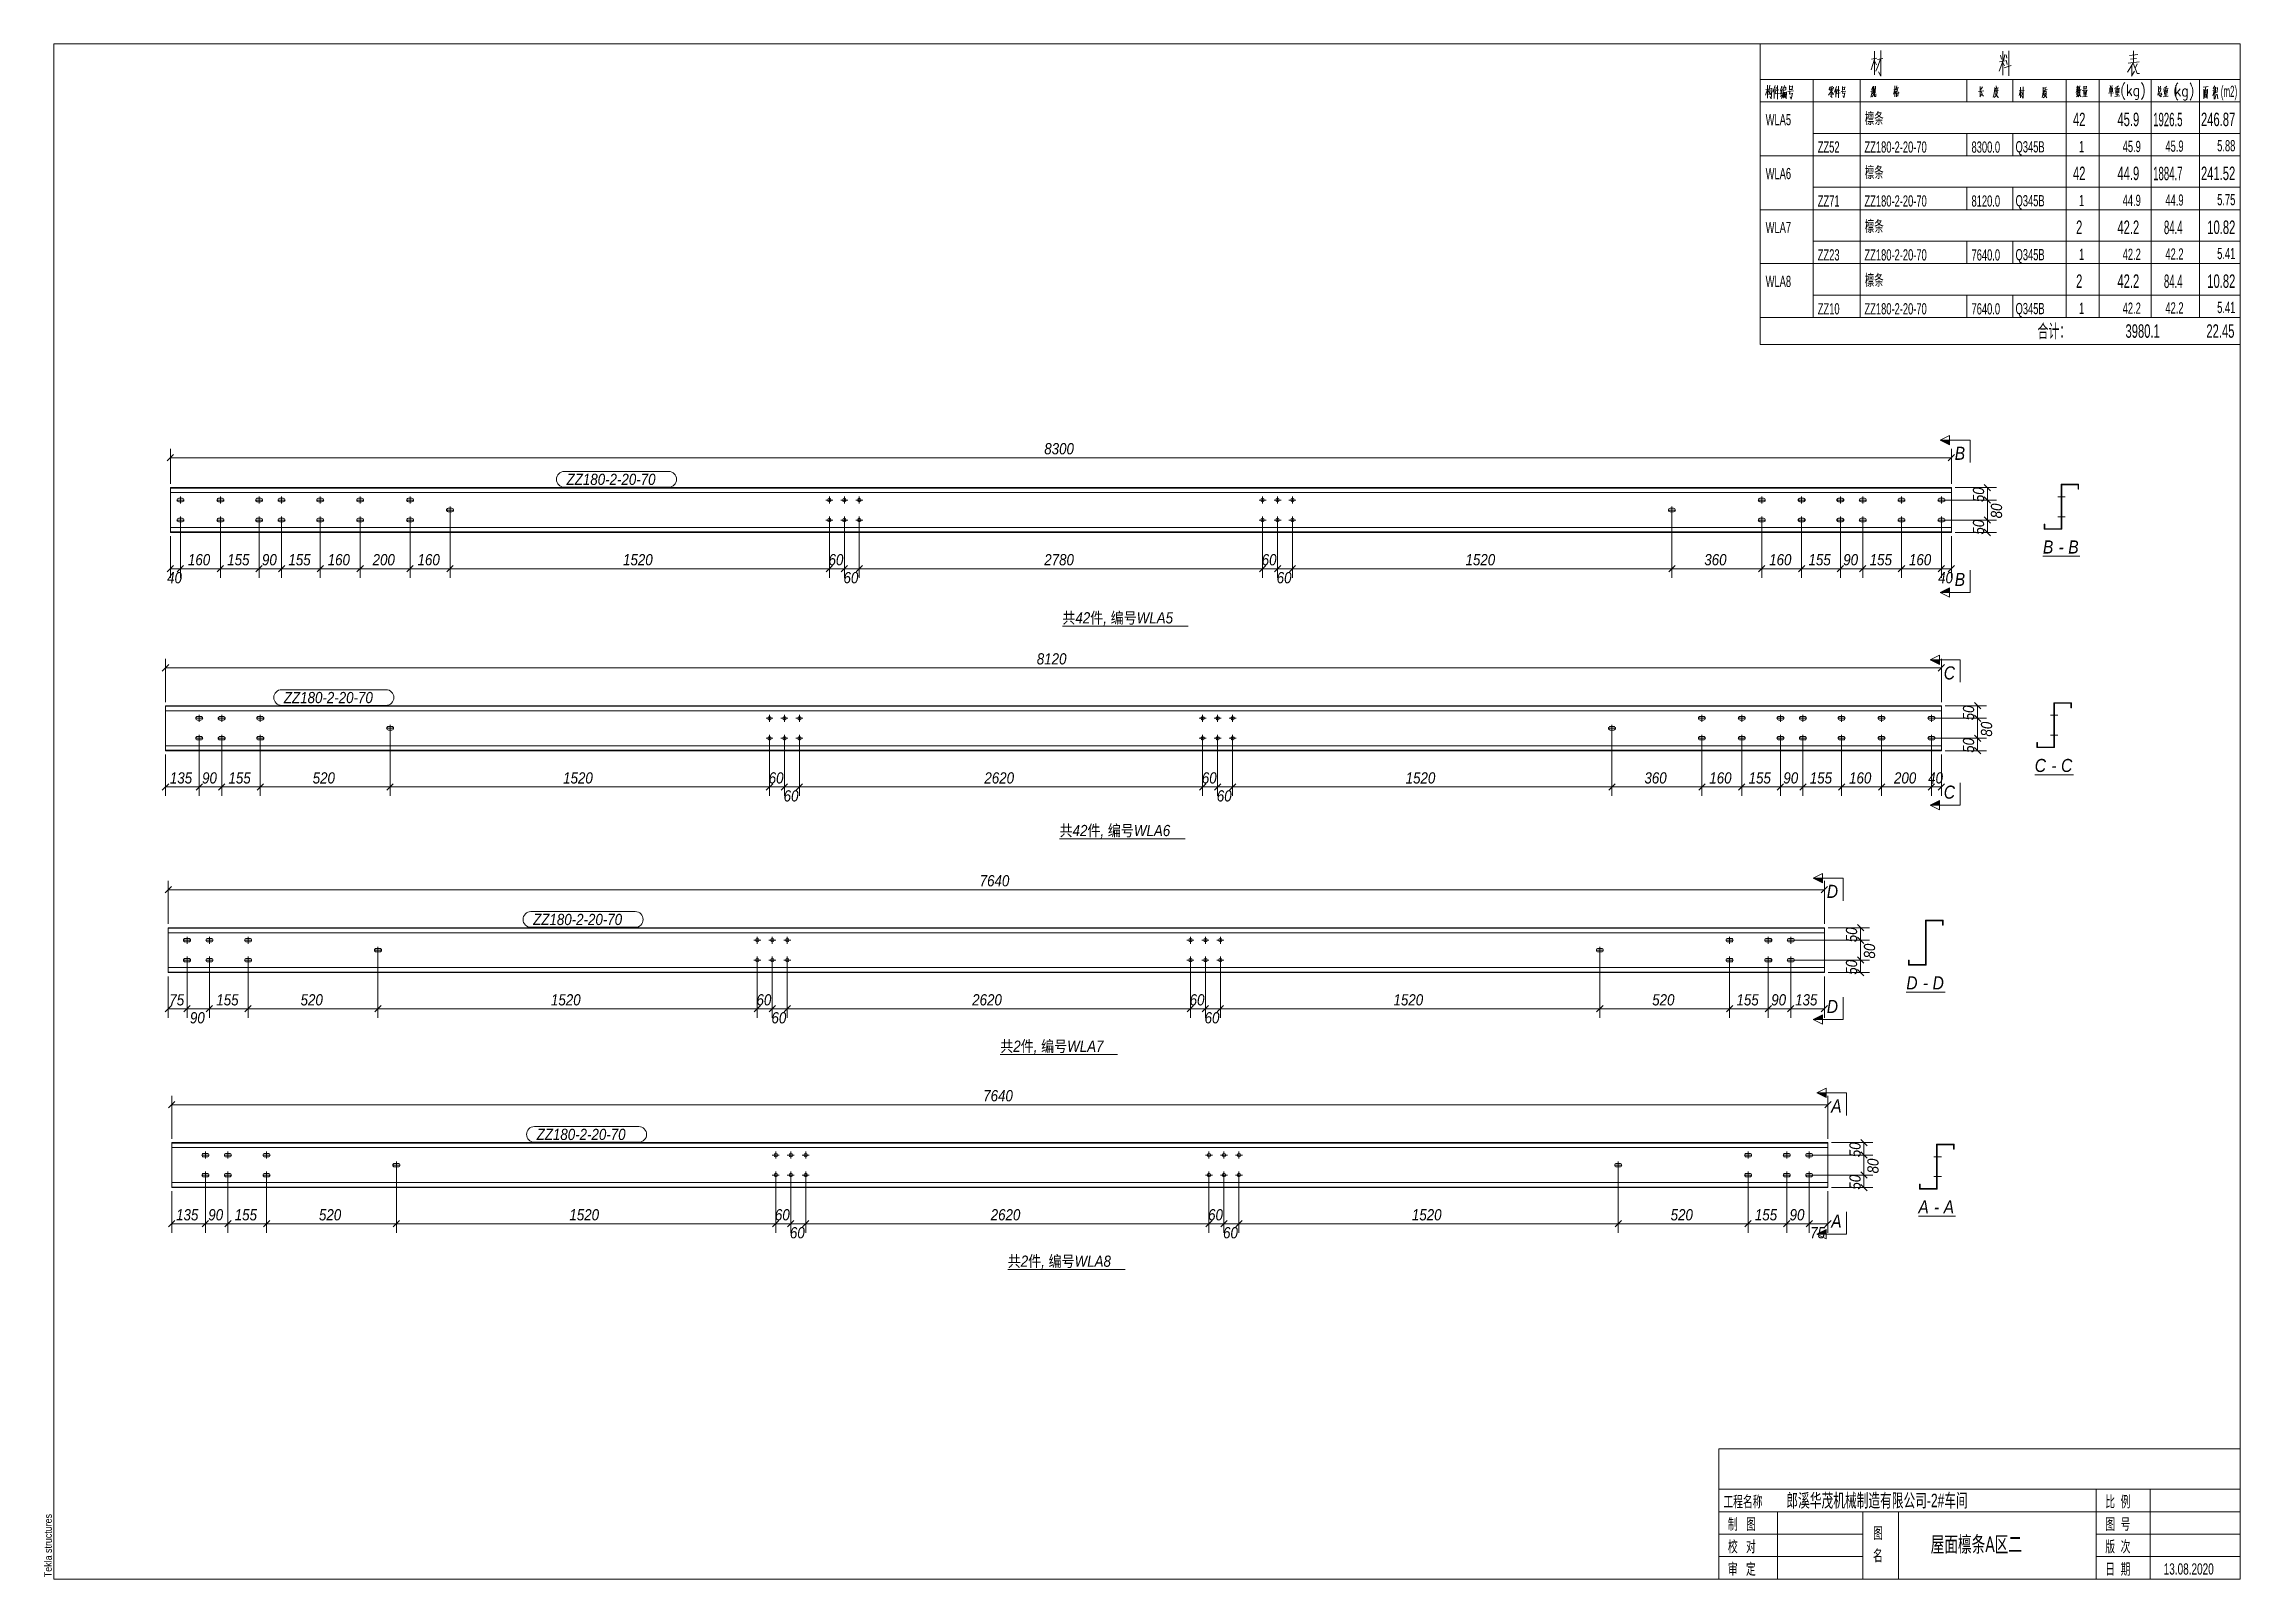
# Model space of a CAD drawing. Extents: x 857 to 4439, y -1249 to 4637.
# Drawn here: x 1456 to 2043, y 4227 to 4637 of the extents above; entities that cross this region are included whole.
import ezdxf

# ---------------------------------------------------------------- set-up
doc = ezdxf.new("R2010")
doc.units = 0
doc.header["$LTSCALE"] = 1000
doc.header["$MEASUREMENT"] = 0
doc.linetypes.add('XKITLINE00', pattern=[0])
doc.linetypes.add('XKITLINE02', pattern=[4, 2, -2])
for name, color, linetype, lineweight in [('Bolt', 7, 'Continuous', 0), ('DrawingSheet', 5, 'Continuous', 0), ('OtherObjectType', 1, 'Continuous', 0), ('Part', 2, 'Continuous', 0), ('PartMark', 3, 'Continuous', 0), ('Section', 6, 'Continuous', 0), ('Z-DIMENSIONS', 1, 'Continuous', 0)]:
    doc.layers.add(name, color=color, linetype=linetype, lineweight=lineweight)
doc.styles.add('Arial', font='arial.ttf')
doc.styles.add('Arial Italic', font='ariali.ttf')
doc.styles.add('宋体', font='arial.ttf')

# ---------------------------------------------------------------- blocks, each defined once
blk = doc.blocks.new('屋面檩条A区二')
at = {"layer": 'Section'}
for points in [[(511.39, 307.92), (508.89, 309.17), (511.39, 309.17)], [(511.39, 268.48), (508.89, 268.48), (511.39, 269.73)], [(508.73, 249.26), (506.23, 250.51), (508.73, 250.51)], [(508.73, 211.67), (506.23, 211.67), (508.73, 212.92)], [(477.48, 190.92), (474.98, 192.17), (477.48, 192.17)], [(477.48, 154.43), (474.98, 154.43), (477.48, 155.68)], [(478.41, 133.6), (475.91, 134.85), (478.41, 134.85)], [(478.41, 97.1), (475.91, 97.1), (478.41, 98.35)]]:
    blk.add_hatch(color=1, dxfattribs=at).paths.add_polyline_path(points, flags=17)
at = {"layer": 'Bolt', "color": 3, "linetype": 'XKITLINE00', "lineweight": 0}
for p, q in [((37.96, 293.36), (37.93, 293.18)), ((38.06, 293.51), (37.96, 293.36)), ((38.22, 293.61), (38.06, 293.51)), ((38.39, 293.65), (38.22, 293.61)), ((39.33, 293.65), (38.39, 293.65)), ((38.86, 294.11), (38.86, 292.25)), ((39.51, 293.61), (39.33, 293.65)), ((39.66, 293.51), (39.51, 293.61)), ((39.76, 293.36), (39.66, 293.51)), ((39.79, 293.18), (39.76, 293.36)), ((48.63, 293.36), (48.59, 293.18)), ((48.73, 293.51), (48.63, 293.36)), ((48.88, 293.61), (48.73, 293.51)), ((49.06, 293.65), (48.88, 293.61)), ((49.99, 293.65), (49.06, 293.65)), ((49.53, 292.25), (49.53, 294.11)), ((50.17, 293.61), (49.99, 293.65)), ((50.32, 293.51), (50.17, 293.61)), ((50.43, 293.36), (50.32, 293.51)), ((50.46, 293.18), (50.43, 293.36)), ((58.96, 293.36), (58.93, 293.18)), ((59.06, 293.51), (58.96, 293.36)), ((59.22, 293.61), (59.06, 293.51)), ((59.39, 293.65), (59.22, 293.61)), ((60.33, 293.65), (59.39, 293.65)), ((59.86, 294.11), (59.86, 292.25)), ((60.51, 293.61), (60.33, 293.65)), ((60.66, 293.51), (60.51, 293.61)), ((60.76, 293.36), (60.66, 293.51)), ((60.79, 293.18), (60.76, 293.36)), ((64.96, 293.36), (64.93, 293.18)), ((65.06, 293.51), (64.96, 293.36)), ((65.22, 293.61), (65.06, 293.51)), ((65.39, 293.65), (65.22, 293.61)), ((66.33, 293.65), (65.39, 293.65)), ((65.86, 294.11), (65.86, 292.25)), ((66.51, 293.61), (66.33, 293.65)), ((66.66, 293.51), (66.51, 293.61)), ((66.76, 293.36), (66.66, 293.51)), ((66.79, 293.18), (66.76, 293.36)), ((75.3, 293.36), (75.26, 293.18)), ((75.4, 293.51), (75.3, 293.36)), ((75.55, 293.61), (75.4, 293.51)), ((75.73, 293.65), (75.55, 293.61)), ((76.66, 293.65), (75.73, 293.65)), ((76.19, 292.25), (76.19, 294.11)), ((76.84, 293.61), (76.66, 293.65)), ((76.99, 293.51), (76.84, 293.61)), ((77.09, 293.36), (76.99, 293.51)), ((77.13, 293.18), (77.09, 293.36)), ((85.96, 293.36), (85.93, 293.18)), ((86.06, 293.51), (85.96, 293.36)), ((86.22, 293.61), (86.06, 293.51)), ((86.39, 293.65), (86.22, 293.61)), ((87.33, 293.65), (86.39, 293.65)), ((86.86, 292.25), (86.86, 294.11)), ((87.51, 293.61), (87.33, 293.65)), ((87.66, 293.51), (87.51, 293.61)), ((87.76, 293.36), (87.66, 293.51)), ((87.79, 293.18), (87.76, 293.36)), ((99.3, 293.36), (99.26, 293.18)), ((99.4, 293.51), (99.3, 293.36)), ((99.55, 293.61), (99.4, 293.51)), ((99.73, 293.65), (99.55, 293.61)), ((100.66, 293.65), (99.73, 293.65)), ((100.19, 294.11), (100.19, 292.25)), ((100.84, 293.61), (100.66, 293.65)), ((100.99, 293.51), (100.84, 293.61)), ((101.09, 293.36), (100.99, 293.51)), ((101.13, 293.18), (101.09, 293.36)), ((212.19, 292.25), (212.19, 294.11)), ((216.19, 292.25), (216.19, 294.11)), ((220.19, 292.25), (220.19, 294.11)), ((327.89, 292.25), (327.89, 294.11)), ((331.89, 292.25), (331.89, 294.11)), ((335.89, 292.25), (335.89, 294.11)), ((460.33, 293.36), (460.29, 293.18)), ((460.43, 293.51), (460.33, 293.36)), ((460.58, 293.61), (460.43, 293.51)), ((460.76, 293.65), (460.58, 293.61)), ((461.69, 293.65), (460.76, 293.65)), ((461.23, 294.11), (461.23, 292.25)), ((461.87, 293.61), (461.69, 293.65)), ((462.02, 293.51), (461.87, 293.61)), ((462.13, 293.36), (462.02, 293.51)), ((462.16, 293.18), (462.13, 293.36)), ((471, 293.36), (470.96, 293.18)), ((471.1, 293.51), (471, 293.36)), ((471.25, 293.61), (471.1, 293.51)), ((471.43, 293.65), (471.25, 293.61)), ((472.36, 293.65), (471.43, 293.65)), ((471.89, 292.25), (471.89, 294.11)), ((472.54, 293.61), (472.36, 293.65)), ((472.69, 293.51), (472.54, 293.61)), ((472.79, 293.36), (472.69, 293.51)), ((472.83, 293.18), (472.79, 293.36)), ((481.33, 293.36), (481.29, 293.18)), ((481.43, 293.51), (481.33, 293.36)), ((481.58, 293.61), (481.43, 293.51)), ((481.76, 293.65), (481.58, 293.61)), ((482.69, 293.65), (481.76, 293.65)), ((482.23, 294.11), (482.23, 292.25)), ((482.87, 293.61), (482.69, 293.65)), ((483.02, 293.51), (482.87, 293.61)), ((483.13, 293.36), (483.02, 293.51)), ((483.16, 293.18), (483.13, 293.36)), ((487.33, 293.36), (487.29, 293.18)), ((487.43, 293.51), (487.33, 293.36)), ((487.58, 293.61), (487.43, 293.51)), ((487.76, 293.65), (487.58, 293.61)), ((488.69, 293.65), (487.76, 293.65)), ((488.23, 294.11), (488.23, 292.25)), ((488.87, 293.61), (488.69, 293.65)), ((489.02, 293.51), (488.87, 293.61)), ((489.13, 293.36), (489.02, 293.51)), ((489.16, 293.18), (489.13, 293.36)), ((497.66, 293.36), (497.63, 293.18)), ((497.76, 293.51), (497.66, 293.36)), ((497.92, 293.61), (497.76, 293.51)), ((498.09, 293.65), (497.92, 293.61)), ((499.03, 293.65), (498.09, 293.65)), ((498.56, 292.25), (498.56, 294.11)), ((499.21, 293.61), (499.03, 293.65)), ((499.36, 293.51), (499.21, 293.61)), ((499.46, 293.36), (499.36, 293.51)), ((499.49, 293.18), (499.46, 293.36)), ((508.33, 293.36), (508.29, 293.18)), ((508.43, 293.51), (508.33, 293.36)), ((508.58, 293.61), (508.43, 293.51)), ((508.76, 293.65), (508.58, 293.61)), ((509.69, 293.65), (508.76, 293.65)), ((509.23, 294.11), (509.23, 292.25)), ((509.87, 293.61), (509.69, 293.65)), ((510.02, 293.51), (509.87, 293.61)), ((510.13, 293.36), (510.02, 293.51)), ((510.16, 293.18), (510.13, 293.36)), ((542.28, 294.06), (540.28, 294.06)), ((541.35, 294.53), (541.22, 294.53)), ((541.35, 293.6), (541.22, 293.6)), ((37.93, 293.18), (37.93, 293.18)), ((37.93, 293.18), (37.96, 293)), ((39.79, 293.18), (37.93, 293.18)), ((37.96, 288.03), (37.93, 287.85)), ((37.93, 287.85), (37.93, 287.85)), ((37.93, 287.85), (37.96, 287.67)), ((39.79, 287.85), (37.93, 287.85)), ((37.96, 293), (38.06, 292.85)), ((38.06, 288.18), (37.96, 288.03)), ((37.96, 287.67), (38.06, 287.52)), ((38.06, 292.85), (38.22, 292.75)), ((38.22, 288.28), (38.06, 288.18)), ((38.06, 287.52), (38.22, 287.42)), ((38.22, 292.75), (38.39, 292.71)), ((38.39, 288.31), (38.22, 288.28)), ((38.39, 292.71), (39.33, 292.71)), ((39.33, 288.31), (38.39, 288.31)), ((38.86, 288.78), (38.86, 286.91)), ((39.33, 292.71), (39.51, 292.75)), ((39.51, 288.28), (39.33, 288.31)), ((39.51, 292.75), (39.66, 292.85)), ((39.66, 288.18), (39.51, 288.28)), ((39.51, 287.42), (39.66, 287.52)), ((39.66, 292.85), (39.76, 293)), ((39.76, 288.03), (39.66, 288.18)), ((39.66, 287.52), (39.76, 287.67)), ((39.76, 293), (39.79, 293.18)), ((39.79, 287.85), (39.76, 288.03)), ((39.76, 287.67), (39.79, 287.85)), ((39.79, 293.18), (39.79, 293.18)), ((39.79, 287.85), (39.79, 287.85)), ((48.59, 293.18), (48.59, 293.18)), ((48.59, 293.18), (48.63, 293)), ((48.59, 293.18), (50.46, 293.18)), ((48.63, 288.03), (48.59, 287.85)), ((48.59, 287.85), (48.59, 287.85)), ((48.59, 287.85), (48.63, 287.67)), ((48.59, 287.85), (50.46, 287.85)), ((48.63, 293), (48.73, 292.85)), ((48.73, 288.18), (48.63, 288.03)), ((48.63, 287.67), (48.73, 287.52)), ((48.73, 292.85), (48.88, 292.75)), ((48.88, 288.28), (48.73, 288.18)), ((48.73, 287.52), (48.88, 287.42)), ((48.88, 292.75), (49.06, 292.71)), ((49.06, 288.31), (48.88, 288.28)), ((49.06, 292.71), (49.99, 292.71)), ((49.99, 288.31), (49.06, 288.31)), ((49.53, 286.91), (49.53, 288.78)), ((49.99, 292.71), (50.17, 292.75)), ((50.17, 288.28), (49.99, 288.31)), ((50.17, 292.75), (50.32, 292.85)), ((50.32, 288.18), (50.17, 288.28)), ((50.17, 287.42), (50.32, 287.52)), ((50.32, 292.85), (50.43, 293)), ((50.43, 288.03), (50.32, 288.18)), ((50.32, 287.52), (50.43, 287.67)), ((50.43, 293), (50.46, 293.18)), ((50.46, 287.85), (50.43, 288.03)), ((50.43, 287.67), (50.46, 287.85)), ((50.46, 293.18), (50.46, 293.18)), ((50.46, 287.85), (50.46, 287.85)), ((58.93, 293.18), (58.93, 293.18)), ((58.93, 293.18), (58.96, 293)), ((60.79, 293.18), (58.93, 293.18)), ((58.96, 288.02), (58.93, 287.85)), ((58.93, 287.85), (58.93, 287.85)), ((58.93, 287.85), (58.96, 287.67)), ((60.79, 287.85), (58.93, 287.85)), ((58.96, 293), (59.06, 292.85)), ((59.06, 288.18), (58.96, 288.02)), ((58.96, 287.67), (59.06, 287.52)), ((59.06, 292.85), (59.22, 292.75)), ((59.22, 288.28), (59.06, 288.18)), ((59.06, 287.52), (59.22, 287.42)), ((59.22, 292.75), (59.39, 292.71)), ((59.39, 288.31), (59.22, 288.28)), ((59.39, 292.71), (60.33, 292.71)), ((60.33, 288.31), (59.39, 288.31)), ((59.86, 288.78), (59.86, 286.91)), ((60.33, 292.71), (60.51, 292.75)), ((60.51, 288.28), (60.33, 288.31)), ((60.51, 292.75), (60.66, 292.85)), ((60.66, 288.18), (60.51, 288.28)), ((60.51, 287.42), (60.66, 287.52)), ((60.66, 292.85), (60.76, 293)), ((60.76, 288.02), (60.66, 288.18)), ((60.66, 287.52), (60.76, 287.67)), ((60.76, 293), (60.79, 293.18)), ((60.79, 287.85), (60.76, 288.02)), ((60.76, 287.67), (60.79, 287.85)), ((60.79, 293.18), (60.79, 293.18)), ((60.79, 287.85), (60.79, 287.85)), ((64.93, 293.18), (64.93, 293.18)), ((64.93, 293.18), (64.96, 293)), ((66.79, 293.18), (64.93, 293.18)), ((64.96, 288.02), (64.93, 287.85)), ((64.93, 287.85), (64.93, 287.85)), ((64.93, 287.85), (64.96, 287.67)), ((66.79, 287.85), (64.93, 287.85)), ((64.96, 293), (65.06, 292.85)), ((65.06, 288.18), (64.96, 288.02)), ((64.96, 287.67), (65.06, 287.52)), ((65.06, 292.85), (65.22, 292.75)), ((65.22, 288.28), (65.06, 288.18)), ((65.06, 287.52), (65.22, 287.42)), ((65.22, 292.75), (65.39, 292.71)), ((65.39, 288.31), (65.22, 288.28)), ((65.39, 292.71), (66.33, 292.71)), ((66.33, 288.31), (65.39, 288.31)), ((65.86, 288.78), (65.86, 286.91)), ((66.33, 292.71), (66.51, 292.75)), ((66.51, 288.28), (66.33, 288.31)), ((66.51, 292.75), (66.66, 292.85)), ((66.66, 288.18), (66.51, 288.28)), ((66.51, 287.42), (66.66, 287.52)), ((66.66, 292.85), (66.76, 293)), ((66.76, 288.02), (66.66, 288.18)), ((66.66, 287.52), (66.76, 287.67)), ((66.76, 293), (66.79, 293.18)), ((66.79, 287.85), (66.76, 288.02)), ((66.76, 287.67), (66.79, 287.85)), ((66.79, 293.18), (66.79, 293.18)), ((66.79, 287.85), (66.79, 287.85)), ((75.26, 293.18), (75.26, 293.18)), ((75.26, 293.18), (75.3, 293)), ((75.26, 293.18), (77.13, 293.18)), ((75.3, 288.03), (75.26, 287.85)), ((75.26, 287.85), (75.26, 287.85)), ((75.26, 287.85), (75.3, 287.67)), ((75.26, 287.85), (77.13, 287.85)), ((75.3, 293), (75.4, 292.85)), ((75.4, 288.18), (75.3, 288.03)), ((75.3, 287.67), (75.4, 287.52)), ((75.4, 292.85), (75.55, 292.75)), ((75.55, 288.28), (75.4, 288.18)), ((75.4, 287.52), (75.55, 287.42)), ((75.55, 292.75), (75.73, 292.71)), ((75.73, 288.31), (75.55, 288.28)), ((75.73, 292.71), (76.66, 292.71)), ((76.66, 288.31), (75.73, 288.31)), ((76.19, 286.91), (76.19, 288.78)), ((76.66, 292.71), (76.84, 292.75)), ((76.84, 288.28), (76.66, 288.31)), ((76.84, 292.75), (76.99, 292.85)), ((76.99, 288.18), (76.84, 288.28)), ((76.84, 287.42), (76.99, 287.52)), ((76.99, 292.85), (77.09, 293)), ((77.09, 288.03), (76.99, 288.18)), ((76.99, 287.52), (77.09, 287.67)), ((77.09, 293), (77.13, 293.18)), ((77.13, 287.85), (77.09, 288.03)), ((77.09, 287.67), (77.13, 287.85)), ((77.13, 293.18), (77.13, 293.18)), ((77.13, 287.85), (77.13, 287.85)), ((85.93, 293.18), (85.93, 293.18)), ((85.93, 293.18), (85.96, 293)), ((85.93, 293.18), (87.79, 293.18)), ((85.96, 288.03), (85.93, 287.85)), ((85.93, 287.85), (85.93, 287.85)), ((85.93, 287.85), (85.96, 287.67)), ((85.93, 287.85), (87.79, 287.85)), ((85.96, 293), (86.06, 292.85)), ((86.06, 288.18), (85.96, 288.03)), ((85.96, 287.67), (86.06, 287.52)), ((86.06, 292.85), (86.22, 292.75)), ((86.22, 288.28), (86.06, 288.18)), ((86.06, 287.52), (86.22, 287.42)), ((86.22, 292.75), (86.39, 292.71)), ((86.39, 288.31), (86.22, 288.28)), ((86.39, 292.71), (87.33, 292.71)), ((87.33, 288.31), (86.39, 288.31)), ((86.86, 286.91), (86.86, 288.78)), ((87.33, 292.71), (87.51, 292.75)), ((87.51, 288.28), (87.33, 288.31)), ((87.51, 292.75), (87.66, 292.85)), ((87.66, 288.18), (87.51, 288.28)), ((87.51, 287.42), (87.66, 287.52)), ((87.66, 292.85), (87.76, 293)), ((87.76, 288.03), (87.66, 288.18)), ((87.66, 287.52), (87.76, 287.67)), ((87.76, 293), (87.79, 293.18)), ((87.79, 287.85), (87.76, 288.03)), ((87.76, 287.67), (87.79, 287.85)), ((87.79, 293.18), (87.79, 293.18)), ((87.79, 287.85), (87.79, 287.85)), ((99.26, 293.18), (99.26, 293.18)), ((99.26, 293.18), (99.3, 293)), ((101.13, 293.18), (99.26, 293.18)), ((99.3, 288.03), (99.26, 287.85)), ((99.26, 287.85), (99.26, 287.85)), ((99.26, 287.85), (99.3, 287.67)), ((101.13, 287.85), (99.26, 287.85)), ((99.3, 293), (99.4, 292.85)), ((99.4, 288.18), (99.3, 288.03)), ((99.3, 287.67), (99.4, 287.52)), ((99.4, 292.85), (99.55, 292.75)), ((99.55, 288.28), (99.4, 288.18)), ((99.4, 287.52), (99.55, 287.42)), ((99.55, 292.75), (99.73, 292.71)), ((99.73, 288.31), (99.55, 288.28)), ((99.73, 292.71), (100.66, 292.71)), ((100.66, 288.31), (99.73, 288.31)), ((100.19, 288.78), (100.19, 286.91)), ((100.66, 292.71), (100.84, 292.75)), ((100.84, 288.28), (100.66, 288.31)), ((100.84, 292.75), (100.99, 292.85)), ((100.99, 288.18), (100.84, 288.28)), ((100.84, 287.42), (100.99, 287.52)), ((100.99, 292.85), (101.09, 293)), ((101.09, 288.03), (100.99, 288.18)), ((100.99, 287.52), (101.09, 287.67)), ((101.09, 293), (101.13, 293.18)), ((101.13, 287.85), (101.09, 288.03)), ((101.09, 287.67), (101.13, 287.85)), ((101.13, 293.18), (101.13, 293.18)), ((101.13, 287.85), (101.13, 287.85)), ((109.96, 290.69), (109.93, 290.51)), ((109.93, 290.51), (109.93, 290.51)), ((109.93, 290.51), (109.96, 290.33)), ((111.79, 290.51), (109.93, 290.51)), ((110.06, 290.84), (109.96, 290.69)), ((109.96, 290.33), (110.06, 290.18)), ((110.22, 290.94), (110.06, 290.84)), ((110.06, 290.18), (110.22, 290.08)), ((110.39, 290.98), (110.22, 290.94)), ((110.22, 290.08), (110.39, 290.05)), ((111.33, 290.98), (110.39, 290.98)), ((110.39, 290.05), (111.33, 290.05)), ((110.86, 291.45), (110.86, 289.58)), ((111.51, 290.94), (111.33, 290.98)), ((111.33, 290.05), (111.51, 290.08)), ((111.66, 290.84), (111.51, 290.94)), ((111.51, 290.08), (111.66, 290.18)), ((111.76, 290.69), (111.66, 290.84)), ((111.66, 290.18), (111.76, 290.33)), ((111.79, 290.51), (111.76, 290.69)), ((111.76, 290.33), (111.79, 290.51)), ((111.79, 290.51), (111.79, 290.51)), ((211.26, 293.18), (213.13, 293.18)), ((211.26, 287.85), (213.13, 287.85)), ((212.19, 286.91), (212.19, 288.78)), ((215.26, 293.18), (217.13, 293.18)), ((215.26, 287.85), (217.13, 287.85)), ((216.19, 286.91), (216.19, 288.78)), ((219.26, 293.18), (221.13, 293.18)), ((219.26, 287.85), (221.13, 287.85)), ((220.19, 286.91), (220.19, 288.78)), ((326.96, 293.18), (328.83, 293.18)), ((326.96, 287.85), (328.83, 287.85)), ((327.89, 286.91), (327.89, 288.78)), ((330.96, 293.18), (332.83, 293.18)), ((330.96, 287.85), (332.83, 287.85)), ((331.89, 286.91), (331.89, 288.78)), ((334.96, 293.18), (336.83, 293.18)), ((334.96, 287.85), (336.83, 287.85)), ((335.89, 286.91), (335.89, 288.78)), ((436.33, 290.69), (436.29, 290.51)), ((436.29, 290.51), (436.29, 290.51)), ((436.29, 290.51), (436.33, 290.33)), ((438.16, 290.51), (436.29, 290.51)), ((436.43, 290.84), (436.33, 290.69)), ((436.33, 290.33), (436.43, 290.18)), ((436.58, 290.94), (436.43, 290.84)), ((436.43, 290.18), (436.58, 290.08)), ((436.76, 290.98), (436.58, 290.94)), ((436.58, 290.08), (436.76, 290.05)), ((437.69, 290.98), (436.76, 290.98)), ((436.76, 290.05), (437.69, 290.05)), ((437.23, 291.45), (437.23, 289.58)), ((437.87, 290.94), (437.69, 290.98)), ((437.69, 290.05), (437.87, 290.08)), ((438.02, 290.84), (437.87, 290.94)), ((437.87, 290.08), (438.02, 290.18)), ((438.13, 290.69), (438.02, 290.84)), ((438.02, 290.18), (438.13, 290.33)), ((438.16, 290.51), (438.13, 290.69)), ((438.13, 290.33), (438.16, 290.51)), ((438.16, 290.51), (438.16, 290.51)), ((460.29, 293.18), (460.29, 293.18)), ((460.29, 293.18), (460.33, 293)), ((462.16, 293.18), (460.29, 293.18)), ((460.33, 288.03), (460.29, 287.85)), ((460.29, 287.85), (460.29, 287.85)), ((460.29, 287.85), (460.33, 287.67)), ((462.16, 287.85), (460.29, 287.85)), ((460.33, 293), (460.43, 292.85)), ((460.43, 288.18), (460.33, 288.03)), ((460.33, 287.67), (460.43, 287.52)), ((460.43, 292.85), (460.58, 292.75)), ((460.58, 288.28), (460.43, 288.18)), ((460.43, 287.52), (460.58, 287.42)), ((460.58, 292.75), (460.76, 292.71)), ((460.76, 288.31), (460.58, 288.28)), ((460.76, 292.71), (461.69, 292.71)), ((461.69, 288.31), (460.76, 288.31)), ((461.23, 288.78), (461.23, 286.91)), ((461.69, 292.71), (461.87, 292.75)), ((461.87, 288.28), (461.69, 288.31)), ((461.87, 292.75), (462.02, 292.85)), ((462.02, 288.18), (461.87, 288.28)), ((461.87, 287.42), (462.02, 287.52)), ((462.02, 292.85), (462.13, 293)), ((462.13, 288.03), (462.02, 288.18)), ((462.02, 287.52), (462.13, 287.67)), ((462.13, 293), (462.16, 293.18)), ((462.16, 287.85), (462.13, 288.03)), ((462.13, 287.67), (462.16, 287.85)), ((462.16, 293.18), (462.16, 293.18)), ((462.16, 287.85), (462.16, 287.85)), ((470.96, 293.18), (470.96, 293.18)), ((470.96, 293.18), (471, 293)), ((470.96, 293.18), (472.83, 293.18)), ((471, 288.03), (470.96, 287.85)), ((470.96, 287.85), (470.96, 287.85)), ((470.96, 287.85), (471, 287.67)), ((470.96, 287.85), (472.83, 287.85)), ((471, 293), (471.1, 292.85)), ((471.1, 288.18), (471, 288.03)), ((471, 287.67), (471.1, 287.52)), ((471.1, 292.85), (471.25, 292.75)), ((471.25, 288.28), (471.1, 288.18)), ((471.1, 287.52), (471.25, 287.42)), ((471.25, 292.75), (471.43, 292.71)), ((471.43, 288.31), (471.25, 288.28)), ((471.43, 292.71), (472.36, 292.71)), ((472.36, 288.31), (471.43, 288.31)), ((471.89, 286.91), (471.89, 288.78)), ((472.36, 292.71), (472.54, 292.75)), ((472.54, 288.28), (472.36, 288.31)), ((472.54, 292.75), (472.69, 292.85)), ((472.69, 288.18), (472.54, 288.28)), ((472.54, 287.42), (472.69, 287.52)), ((472.69, 292.85), (472.79, 293)), ((472.79, 288.03), (472.69, 288.18)), ((472.69, 287.52), (472.79, 287.67)), ((472.79, 293), (472.83, 293.18)), ((472.83, 287.85), (472.79, 288.03)), ((472.79, 287.67), (472.83, 287.85)), ((472.83, 293.18), (472.83, 293.18)), ((472.83, 287.85), (472.83, 287.85)), ((481.29, 293.18), (481.29, 293.18)), ((481.29, 293.18), (481.33, 293)), ((483.16, 293.18), (481.29, 293.18)), ((481.33, 288.02), (481.29, 287.85)), ((481.29, 287.85), (481.29, 287.85)), ((481.29, 287.85), (481.33, 287.67)), ((483.16, 287.85), (481.29, 287.85)), ((481.33, 293), (481.43, 292.85)), ((481.43, 288.18), (481.33, 288.02)), ((481.33, 287.67), (481.43, 287.52)), ((481.43, 292.85), (481.58, 292.75)), ((481.58, 288.28), (481.43, 288.18)), ((481.43, 287.52), (481.58, 287.42)), ((481.58, 292.75), (481.76, 292.71)), ((481.76, 288.31), (481.58, 288.28)), ((481.76, 292.71), (482.69, 292.71)), ((482.69, 288.31), (481.76, 288.31)), ((482.23, 288.78), (482.23, 286.91)), ((482.69, 292.71), (482.87, 292.75)), ((482.87, 288.28), (482.69, 288.31)), ((482.87, 292.75), (483.02, 292.85)), ((483.02, 288.18), (482.87, 288.28)), ((482.87, 287.42), (483.02, 287.52)), ((483.02, 292.85), (483.13, 293)), ((483.13, 288.02), (483.02, 288.18)), ((483.02, 287.52), (483.13, 287.67)), ((483.13, 293), (483.16, 293.18)), ((483.16, 287.85), (483.13, 288.02)), ((483.13, 287.67), (483.16, 287.85)), ((483.16, 293.18), (483.16, 293.18)), ((483.16, 287.85), (483.16, 287.85)), ((487.29, 293.18), (487.29, 293.18)), ((487.29, 293.18), (487.33, 293)), ((489.16, 293.18), (487.29, 293.18)), ((487.33, 288.02), (487.29, 287.85)), ((487.29, 287.85), (487.29, 287.85)), ((487.29, 287.85), (487.33, 287.67)), ((489.16, 287.85), (487.29, 287.85)), ((487.33, 293), (487.43, 292.85)), ((487.43, 288.18), (487.33, 288.02)), ((487.33, 287.67), (487.43, 287.52)), ((487.43, 292.85), (487.58, 292.75)), ((487.58, 288.28), (487.43, 288.18)), ((487.43, 287.52), (487.58, 287.42)), ((487.58, 292.75), (487.76, 292.71)), ((487.76, 288.31), (487.58, 288.28)), ((487.76, 292.71), (488.69, 292.71)), ((488.69, 288.31), (487.76, 288.31)), ((488.23, 288.78), (488.23, 286.91)), ((488.69, 292.71), (488.87, 292.75)), ((488.87, 288.28), (488.69, 288.31)), ((488.87, 292.75), (489.02, 292.85)), ((489.02, 288.18), (488.87, 288.28)), ((488.87, 287.42), (489.02, 287.52)), ((489.02, 292.85), (489.13, 293)), ((489.13, 288.02), (489.02, 288.18)), ((489.02, 287.52), (489.13, 287.67)), ((489.13, 293), (489.16, 293.18)), ((489.16, 287.85), (489.13, 288.02)), ((489.13, 287.67), (489.16, 287.85)), ((489.16, 293.18), (489.16, 293.18)), ((489.16, 287.85), (489.16, 287.85)), ((497.63, 293.18), (497.63, 293.18)), ((497.63, 293.18), (497.66, 293)), ((497.63, 293.18), (499.49, 293.18)), ((497.66, 288.03), (497.63, 287.85)), ((497.63, 287.85), (497.63, 287.85)), ((497.63, 287.85), (497.66, 287.67)), ((497.63, 287.85), (499.49, 287.85)), ((497.66, 293), (497.76, 292.85)), ((497.76, 288.18), (497.66, 288.03)), ((497.66, 287.67), (497.76, 287.52)), ((497.76, 292.85), (497.92, 292.75)), ((497.92, 288.28), (497.76, 288.18)), ((497.76, 287.52), (497.92, 287.42)), ((497.92, 292.75), (498.09, 292.71)), ((498.09, 288.31), (497.92, 288.28)), ((498.09, 292.71), (499.03, 292.71)), ((499.03, 288.31), (498.09, 288.31)), ((498.56, 286.91), (498.56, 288.78)), ((499.03, 292.71), (499.21, 292.75)), ((499.21, 288.28), (499.03, 288.31)), ((499.21, 292.75), (499.36, 292.85)), ((499.36, 288.18), (499.21, 288.28)), ((499.21, 287.42), (499.36, 287.52)), ((499.36, 292.85), (499.46, 293)), ((499.46, 288.03), (499.36, 288.18)), ((499.36, 287.52), (499.46, 287.67)), ((499.46, 293), (499.49, 293.18)), ((499.49, 287.85), (499.46, 288.03)), ((499.46, 287.67), (499.49, 287.85)), ((499.49, 293.18), (499.49, 293.18)), ((499.49, 287.85), (499.49, 287.85)), ((508.29, 293.18), (508.29, 293.18)), ((508.29, 293.18), (508.33, 293)), ((510.16, 293.18), (508.29, 293.18)), ((508.33, 288.03), (508.29, 287.85)), ((508.29, 287.85), (508.29, 287.85)), ((508.29, 287.85), (508.33, 287.67)), ((510.16, 287.85), (508.29, 287.85)), ((508.33, 293), (508.43, 292.85)), ((508.43, 288.18), (508.33, 288.03)), ((508.33, 287.67), (508.43, 287.52)), ((508.43, 292.85), (508.58, 292.75)), ((508.58, 288.28), (508.43, 288.18)), ((508.43, 287.52), (508.58, 287.42)), ((508.58, 292.75), (508.76, 292.71)), ((508.76, 288.31), (508.58, 288.28)), ((508.76, 292.71), (509.69, 292.71)), ((509.69, 288.31), (508.76, 288.31)), ((509.23, 288.78), (509.23, 286.91)), ((509.69, 292.71), (509.87, 292.75)), ((509.87, 288.28), (509.69, 288.31)), ((509.87, 292.75), (510.02, 292.85)), ((510.02, 288.18), (509.87, 288.28)), ((509.87, 287.42), (510.02, 287.52)), ((510.02, 292.85), (510.13, 293)), ((510.13, 288.03), (510.02, 288.18)), ((510.02, 287.52), (510.13, 287.67)), ((510.13, 293), (510.16, 293.18)), ((510.16, 287.85), (510.13, 288.03)), ((510.13, 287.67), (510.16, 287.85)), ((510.16, 293.18), (510.16, 293.18)), ((510.16, 287.85), (510.16, 287.85)), ((542.28, 288.73), (540.28, 288.73)), ((541.35, 289.2), (541.22, 289.2)), ((541.35, 288.26), (541.22, 288.26)), ((38.22, 287.42), (38.39, 287.38)), ((38.39, 287.38), (39.33, 287.38)), ((39.33, 287.38), (39.51, 287.42)), ((48.88, 287.42), (49.06, 287.38)), ((49.06, 287.38), (49.99, 287.38)), ((49.99, 287.38), (50.17, 287.42)), ((59.22, 287.42), (59.39, 287.38)), ((59.39, 287.38), (60.33, 287.38)), ((60.33, 287.38), (60.51, 287.42)), ((65.22, 287.42), (65.39, 287.38)), ((65.39, 287.38), (66.33, 287.38)), ((66.33, 287.38), (66.51, 287.42)), ((75.55, 287.42), (75.73, 287.38)), ((75.73, 287.38), (76.66, 287.38)), ((76.66, 287.38), (76.84, 287.42)), ((86.22, 287.42), (86.39, 287.38)), ((86.39, 287.38), (87.33, 287.38)), ((87.33, 287.38), (87.51, 287.42)), ((99.55, 287.42), (99.73, 287.38)), ((99.73, 287.38), (100.66, 287.38)), ((100.66, 287.38), (100.84, 287.42)), ((460.58, 287.42), (460.76, 287.38)), ((460.76, 287.38), (461.69, 287.38)), ((461.69, 287.38), (461.87, 287.42)), ((471.25, 287.42), (471.43, 287.38)), ((471.43, 287.38), (472.36, 287.38)), ((472.36, 287.38), (472.54, 287.42)), ((481.58, 287.42), (481.76, 287.38)), ((481.76, 287.38), (482.69, 287.38)), ((482.69, 287.38), (482.87, 287.42)), ((487.58, 287.42), (487.76, 287.38)), ((487.76, 287.38), (488.69, 287.38)), ((488.69, 287.38), (488.87, 287.42)), ((497.92, 287.42), (498.09, 287.38)), ((498.09, 287.38), (499.03, 287.38)), ((499.03, 287.38), (499.21, 287.42)), ((508.58, 287.42), (508.76, 287.38)), ((508.76, 287.38), (509.69, 287.38)), ((509.69, 287.38), (509.87, 287.42)), ((42.97, 235.08), (42.93, 234.9)), ((42.93, 234.9), (42.93, 234.9)), ((42.93, 234.9), (42.97, 234.72)), ((44.8, 234.9), (42.93, 234.9)), ((43.07, 235.23), (42.97, 235.08)), ((42.97, 234.72), (43.07, 234.57)), ((43.22, 235.33), (43.07, 235.23)), ((43.4, 235.36), (43.22, 235.33)), ((44.33, 235.36), (43.4, 235.36)), ((43.87, 235.83), (43.87, 233.96)), ((44.51, 235.33), (44.33, 235.36)), ((44.66, 235.23), (44.51, 235.33)), ((44.76, 235.08), (44.66, 235.23)), ((44.66, 234.57), (44.76, 234.72)), ((44.8, 234.9), (44.76, 235.08)), ((44.76, 234.72), (44.8, 234.9)), ((44.8, 234.9), (44.8, 234.9)), ((48.97, 235.08), (48.93, 234.9)), ((48.93, 234.9), (48.93, 234.9)), ((48.93, 234.9), (48.97, 234.72)), ((50.8, 234.9), (48.93, 234.9)), ((49.07, 235.23), (48.97, 235.08)), ((48.97, 234.72), (49.07, 234.57)), ((49.22, 235.33), (49.07, 235.23)), ((49.4, 235.36), (49.22, 235.33)), ((50.33, 235.36), (49.4, 235.36)), ((49.87, 235.83), (49.87, 233.96)), ((50.51, 235.33), (50.33, 235.36)), ((50.66, 235.23), (50.51, 235.33)), ((50.76, 235.08), (50.66, 235.23)), ((50.66, 234.57), (50.76, 234.72)), ((50.8, 234.9), (50.76, 235.08)), ((50.76, 234.72), (50.8, 234.9)), ((50.8, 234.9), (50.8, 234.9)), ((59.29, 235.08), (59.25, 234.9)), ((59.25, 234.9), (59.25, 234.9)), ((59.25, 234.9), (59.29, 234.72)), ((59.25, 234.9), (61.12, 234.9)), ((59.39, 235.23), (59.29, 235.08)), ((59.29, 234.72), (59.39, 234.57)), ((59.54, 235.33), (59.39, 235.23)), ((59.72, 235.36), (59.54, 235.33)), ((60.65, 235.36), (59.72, 235.36)), ((60.19, 233.96), (60.19, 235.83)), ((60.83, 235.33), (60.65, 235.36)), ((60.98, 235.23), (60.83, 235.33)), ((61.09, 235.08), (60.98, 235.23)), ((60.98, 234.57), (61.09, 234.72)), ((61.12, 234.9), (61.09, 235.08)), ((61.09, 234.72), (61.12, 234.9)), ((61.12, 234.9), (61.12, 234.9)), ((195.27, 234.9), (197.13, 234.9)), ((196.2, 233.96), (196.2, 235.83)), ((199.27, 234.9), (201.13, 234.9)), ((200.2, 233.96), (200.2, 235.83)), ((203.27, 234.9), (205.13, 234.9)), ((204.2, 233.96), (204.2, 235.83)), ((310.97, 234.9), (312.83, 234.9)), ((311.9, 233.96), (311.9, 235.83)), ((314.97, 234.9), (316.83, 234.9)), ((315.9, 233.96), (315.9, 235.83)), ((318.97, 234.9), (320.83, 234.9)), ((319.9, 233.96), (319.9, 235.83)), ((444.34, 235.08), (444.3, 234.9)), ((444.3, 234.9), (444.3, 234.9)), ((444.3, 234.9), (444.34, 234.72)), ((446.17, 234.9), (444.3, 234.9)), ((444.44, 235.23), (444.34, 235.08)), ((444.34, 234.72), (444.44, 234.57)), ((444.59, 235.33), (444.44, 235.23)), ((444.77, 235.36), (444.59, 235.33)), ((445.7, 235.36), (444.77, 235.36)), ((445.23, 235.83), (445.23, 233.96)), ((445.88, 235.33), (445.7, 235.36)), ((446.03, 235.23), (445.88, 235.33)), ((446.13, 235.08), (446.03, 235.23)), ((446.03, 234.57), (446.13, 234.72)), ((446.17, 234.9), (446.13, 235.08)), ((446.13, 234.72), (446.17, 234.9)), ((446.17, 234.9), (446.17, 234.9)), ((455, 235.08), (454.97, 234.9)), ((454.97, 234.9), (454.97, 234.9)), ((454.97, 234.9), (455, 234.72)), ((454.97, 234.9), (456.83, 234.9)), ((455.1, 235.23), (455, 235.08)), ((455, 234.72), (455.1, 234.57)), ((455.26, 235.33), (455.1, 235.23)), ((455.43, 235.36), (455.26, 235.33)), ((456.37, 235.36), (455.43, 235.36)), ((455.9, 233.96), (455.9, 235.83)), ((456.55, 235.33), (456.37, 235.36)), ((456.7, 235.23), (456.55, 235.33)), ((456.8, 235.08), (456.7, 235.23)), ((456.7, 234.57), (456.8, 234.72)), ((456.83, 234.9), (456.8, 235.08)), ((456.8, 234.72), (456.83, 234.9)), ((456.83, 234.9), (456.83, 234.9)), ((465.34, 235.08), (465.3, 234.9)), ((465.3, 234.9), (465.3, 234.9)), ((465.3, 234.9), (465.34, 234.72)), ((467.17, 234.9), (465.3, 234.9)), ((465.44, 235.23), (465.34, 235.08)), ((465.34, 234.72), (465.44, 234.57)), ((465.59, 235.33), (465.44, 235.23)), ((465.77, 235.36), (465.59, 235.33)), ((466.7, 235.36), (465.77, 235.36)), ((466.23, 235.83), (466.23, 233.96)), ((466.88, 235.33), (466.7, 235.36)), ((467.03, 235.23), (466.88, 235.33)), ((467.13, 235.08), (467.03, 235.23)), ((467.03, 234.57), (467.13, 234.72)), ((467.17, 234.9), (467.13, 235.08)), ((467.13, 234.72), (467.17, 234.9)), ((467.17, 234.9), (467.17, 234.9)), ((471.34, 235.08), (471.3, 234.9)), ((471.3, 234.9), (471.3, 234.9)), ((471.3, 234.9), (471.34, 234.72)), ((473.17, 234.9), (471.3, 234.9)), ((471.44, 235.23), (471.34, 235.08)), ((471.34, 234.72), (471.44, 234.57)), ((471.59, 235.33), (471.44, 235.23)), ((471.77, 235.36), (471.59, 235.33)), ((472.7, 235.36), (471.77, 235.36)), ((472.23, 235.83), (472.23, 233.96)), ((472.88, 235.33), (472.7, 235.36)), ((473.03, 235.23), (472.88, 235.33)), ((473.13, 235.08), (473.03, 235.23)), ((473.03, 234.57), (473.13, 234.72)), ((473.17, 234.9), (473.13, 235.08)), ((473.13, 234.72), (473.17, 234.9)), ((473.17, 234.9), (473.17, 234.9)), ((481.67, 235.08), (481.63, 234.9)), ((481.63, 234.9), (481.63, 234.9)), ((481.63, 234.9), (481.67, 234.72)), ((481.63, 234.9), (483.5, 234.9)), ((481.77, 235.23), (481.67, 235.08)), ((481.67, 234.72), (481.77, 234.57)), ((481.92, 235.33), (481.77, 235.23)), ((482.1, 235.36), (481.92, 235.33)), ((483.03, 235.36), (482.1, 235.36)), ((482.57, 233.96), (482.57, 235.83)), ((483.21, 235.33), (483.03, 235.36)), ((483.36, 235.23), (483.21, 235.33)), ((483.46, 235.08), (483.36, 235.23)), ((483.36, 234.57), (483.46, 234.72)), ((483.5, 234.9), (483.46, 235.08)), ((483.46, 234.72), (483.5, 234.9)), ((483.5, 234.9), (483.5, 234.9)), ((492.34, 235.08), (492.3, 234.9)), ((492.3, 234.9), (492.3, 234.9)), ((492.3, 234.9), (492.34, 234.72)), ((492.3, 234.9), (494.17, 234.9)), ((492.44, 235.23), (492.34, 235.08)), ((492.34, 234.72), (492.44, 234.57)), ((492.59, 235.33), (492.44, 235.23)), ((492.77, 235.36), (492.59, 235.33)), ((493.7, 235.36), (492.77, 235.36)), ((493.23, 233.96), (493.23, 235.83)), ((493.88, 235.33), (493.7, 235.36)), ((494.03, 235.23), (493.88, 235.33)), ((494.13, 235.08), (494.03, 235.23)), ((494.03, 234.57), (494.13, 234.72)), ((494.17, 234.9), (494.13, 235.08)), ((494.13, 234.72), (494.17, 234.9)), ((494.17, 234.9), (494.17, 234.9)), ((505.67, 235.08), (505.63, 234.9)), ((505.63, 234.9), (505.63, 234.9)), ((505.63, 234.9), (505.67, 234.72)), ((507.5, 234.9), (505.63, 234.9)), ((505.77, 235.23), (505.67, 235.08)), ((505.67, 234.72), (505.77, 234.57)), ((505.92, 235.33), (505.77, 235.23)), ((506.1, 235.36), (505.92, 235.33)), ((507.03, 235.36), (506.1, 235.36)), ((506.57, 235.83), (506.57, 233.96)), ((507.21, 235.33), (507.03, 235.36)), ((507.36, 235.23), (507.21, 235.33)), ((507.46, 235.08), (507.36, 235.23)), ((507.36, 234.57), (507.46, 234.72)), ((507.5, 234.9), (507.46, 235.08)), ((507.46, 234.72), (507.5, 234.9)), ((507.5, 234.9), (507.5, 234.9)), ((540.35, 235.72), (538.35, 235.72)), ((539.42, 236.19), (539.29, 236.19)), ((539.42, 235.25), (539.29, 235.25)), ((42.97, 229.74), (42.93, 229.56)), ((42.93, 229.56), (42.93, 229.56)), ((42.93, 229.56), (42.97, 229.38)), ((44.8, 229.56), (42.93, 229.56)), ((43.07, 229.89), (42.97, 229.74)), ((42.97, 229.38), (43.07, 229.23)), ((43.07, 234.57), (43.22, 234.47)), ((43.22, 229.99), (43.07, 229.89)), ((43.07, 229.23), (43.22, 229.13)), ((43.22, 234.47), (43.4, 234.43)), ((43.4, 230.03), (43.22, 229.99)), ((43.22, 229.13), (43.4, 229.1)), ((43.4, 234.43), (44.33, 234.43)), ((44.33, 230.03), (43.4, 230.03)), ((43.4, 229.1), (44.33, 229.1)), ((43.87, 230.5), (43.87, 228.63)), ((44.33, 234.43), (44.51, 234.47)), ((44.51, 229.99), (44.33, 230.03)), ((44.33, 229.1), (44.51, 229.13)), ((44.51, 234.47), (44.66, 234.57)), ((44.66, 229.89), (44.51, 229.99)), ((44.51, 229.13), (44.66, 229.23)), ((44.76, 229.74), (44.66, 229.89)), ((44.66, 229.23), (44.76, 229.38)), ((44.8, 229.56), (44.76, 229.74)), ((44.76, 229.38), (44.8, 229.56)), ((44.8, 229.56), (44.8, 229.56)), ((48.97, 229.74), (48.93, 229.56)), ((48.93, 229.56), (48.93, 229.56)), ((48.93, 229.56), (48.97, 229.38)), ((50.8, 229.56), (48.93, 229.56)), ((49.07, 229.89), (48.97, 229.74)), ((48.97, 229.38), (49.07, 229.23)), ((49.07, 234.57), (49.22, 234.47)), ((49.22, 229.99), (49.07, 229.89)), ((49.07, 229.23), (49.22, 229.13)), ((49.22, 234.47), (49.4, 234.43)), ((49.4, 230.03), (49.22, 229.99)), ((49.22, 229.13), (49.4, 229.1)), ((49.4, 234.43), (50.33, 234.43)), ((50.33, 230.03), (49.4, 230.03)), ((49.4, 229.1), (50.33, 229.1)), ((49.87, 230.5), (49.87, 228.63)), ((50.33, 234.43), (50.51, 234.47)), ((50.51, 229.99), (50.33, 230.03)), ((50.33, 229.1), (50.51, 229.13)), ((50.51, 234.47), (50.66, 234.57)), ((50.66, 229.89), (50.51, 229.99)), ((50.51, 229.13), (50.66, 229.23)), ((50.76, 229.74), (50.66, 229.89)), ((50.66, 229.23), (50.76, 229.38)), ((50.8, 229.56), (50.76, 229.74)), ((50.76, 229.38), (50.8, 229.56)), ((50.8, 229.56), (50.8, 229.56)), ((59.29, 229.74), (59.25, 229.56)), ((59.25, 229.56), (59.25, 229.56)), ((59.25, 229.56), (59.29, 229.39)), ((59.25, 229.56), (61.12, 229.56)), ((59.39, 229.89), (59.29, 229.74)), ((59.29, 229.39), (59.39, 229.23)), ((59.39, 234.57), (59.54, 234.47)), ((59.54, 230), (59.39, 229.89)), ((59.39, 229.23), (59.54, 229.13)), ((59.54, 234.47), (59.72, 234.43)), ((59.72, 230.03), (59.54, 230)), ((59.54, 229.13), (59.72, 229.1)), ((59.72, 234.43), (60.65, 234.43)), ((60.65, 230.03), (59.72, 230.03)), ((59.72, 229.1), (60.65, 229.1)), ((60.19, 228.63), (60.19, 230.5)), ((60.65, 234.43), (60.83, 234.47)), ((60.83, 230), (60.65, 230.03)), ((60.65, 229.1), (60.83, 229.13)), ((60.83, 234.47), (60.98, 234.57)), ((60.98, 229.89), (60.83, 230)), ((60.83, 229.13), (60.98, 229.23)), ((61.09, 229.74), (60.98, 229.89)), ((60.98, 229.23), (61.09, 229.39)), ((61.12, 229.56), (61.09, 229.74)), ((61.09, 229.39), (61.12, 229.56)), ((61.12, 229.56), (61.12, 229.56)), ((93.96, 232.41), (93.92, 232.23)), ((93.92, 232.23), (93.92, 232.23)), ((93.92, 232.23), (93.96, 232.05)), ((95.79, 232.23), (93.92, 232.23)), ((94.06, 232.56), (93.96, 232.41)), ((93.96, 232.05), (94.06, 231.9)), ((94.21, 232.66), (94.06, 232.56)), ((94.06, 231.9), (94.21, 231.8)), ((94.39, 232.7), (94.21, 232.66)), ((94.21, 231.8), (94.39, 231.76)), ((95.32, 232.7), (94.39, 232.7)), ((94.39, 231.76), (95.32, 231.76)), ((94.85, 233.16), (94.85, 231.3)), ((95.5, 232.66), (95.32, 232.7)), ((95.32, 231.76), (95.5, 231.8)), ((95.65, 232.56), (95.5, 232.66)), ((95.5, 231.8), (95.65, 231.9)), ((95.75, 232.41), (95.65, 232.56)), ((95.65, 231.9), (95.75, 232.05)), ((95.79, 232.23), (95.75, 232.41)), ((95.75, 232.05), (95.79, 232.23)), ((95.79, 232.23), (95.79, 232.23)), ((195.27, 229.56), (197.13, 229.56)), ((196.2, 228.63), (196.2, 230.5)), ((199.27, 229.56), (201.13, 229.56)), ((200.2, 228.63), (200.2, 230.5)), ((203.27, 229.56), (205.13, 229.56)), ((204.2, 228.63), (204.2, 230.5)), ((310.97, 229.56), (312.83, 229.56)), ((311.9, 228.63), (311.9, 230.5)), ((314.97, 229.56), (316.83, 229.56)), ((315.9, 228.63), (315.9, 230.5)), ((318.97, 229.56), (320.83, 229.56)), ((319.9, 228.63), (319.9, 230.5)), ((420.34, 232.41), (420.3, 232.23)), ((420.3, 232.23), (420.3, 232.23)), ((420.3, 232.23), (420.34, 232.05)), ((422.17, 232.23), (420.3, 232.23)), ((420.44, 232.56), (420.34, 232.41)), ((420.34, 232.05), (420.44, 231.9)), ((420.59, 232.66), (420.44, 232.56)), ((420.44, 231.9), (420.59, 231.8)), ((420.77, 232.7), (420.59, 232.66)), ((420.59, 231.8), (420.77, 231.76)), ((421.7, 232.7), (420.77, 232.7)), ((420.77, 231.76), (421.7, 231.76)), ((421.23, 233.16), (421.23, 231.3)), ((421.88, 232.66), (421.7, 232.7)), ((421.7, 231.76), (421.88, 231.8)), ((422.03, 232.56), (421.88, 232.66)), ((421.88, 231.8), (422.03, 231.9)), ((422.13, 232.41), (422.03, 232.56)), ((422.03, 231.9), (422.13, 232.05)), ((422.17, 232.23), (422.13, 232.41)), ((422.13, 232.05), (422.17, 232.23)), ((422.17, 232.23), (422.17, 232.23)), ((444.34, 229.74), (444.3, 229.56)), ((444.3, 229.56), (444.3, 229.56)), ((444.3, 229.56), (444.34, 229.39)), ((446.17, 229.56), (444.3, 229.56)), ((444.44, 229.89), (444.34, 229.74)), ((444.34, 229.39), (444.44, 229.23)), ((444.44, 234.57), (444.59, 234.47)), ((444.59, 230), (444.44, 229.89)), ((444.44, 229.23), (444.59, 229.13)), ((444.59, 234.47), (444.77, 234.43)), ((444.77, 230.03), (444.59, 230)), ((444.59, 229.13), (444.77, 229.1)), ((444.77, 234.43), (445.7, 234.43)), ((445.7, 230.03), (444.77, 230.03)), ((444.77, 229.1), (445.7, 229.1)), ((445.23, 230.5), (445.23, 228.63)), ((445.7, 234.43), (445.88, 234.47)), ((445.88, 230), (445.7, 230.03)), ((445.7, 229.1), (445.88, 229.13)), ((445.88, 234.47), (446.03, 234.57)), ((446.03, 229.89), (445.88, 230)), ((445.88, 229.13), (446.03, 229.23)), ((446.13, 229.74), (446.03, 229.89)), ((446.03, 229.23), (446.13, 229.39)), ((446.17, 229.56), (446.13, 229.74)), ((446.13, 229.39), (446.17, 229.56)), ((446.17, 229.56), (446.17, 229.56)), ((455, 229.74), (454.97, 229.56)), ((454.97, 229.56), (454.97, 229.56)), ((454.97, 229.56), (455, 229.39)), ((454.97, 229.56), (456.83, 229.56)), ((455.1, 229.89), (455, 229.74)), ((455, 229.39), (455.1, 229.23)), ((455.1, 234.57), (455.26, 234.47)), ((455.26, 230), (455.1, 229.89)), ((455.1, 229.23), (455.26, 229.13)), ((455.26, 234.47), (455.43, 234.43)), ((455.43, 230.03), (455.26, 230)), ((455.26, 229.13), (455.43, 229.1)), ((455.43, 234.43), (456.37, 234.43)), ((456.37, 230.03), (455.43, 230.03)), ((455.43, 229.1), (456.37, 229.1)), ((455.9, 228.63), (455.9, 230.5)), ((456.37, 234.43), (456.55, 234.47)), ((456.55, 230), (456.37, 230.03)), ((456.37, 229.1), (456.55, 229.13)), ((456.55, 234.47), (456.7, 234.57)), ((456.7, 229.89), (456.55, 230)), ((456.55, 229.13), (456.7, 229.23)), ((456.8, 229.74), (456.7, 229.89)), ((456.7, 229.23), (456.8, 229.39)), ((456.83, 229.56), (456.8, 229.74)), ((456.8, 229.39), (456.83, 229.56)), ((456.83, 229.56), (456.83, 229.56)), ((465.34, 229.74), (465.3, 229.56)), ((465.3, 229.56), (465.3, 229.56)), ((465.3, 229.56), (465.34, 229.38)), ((467.17, 229.56), (465.3, 229.56)), ((465.44, 229.89), (465.34, 229.74)), ((465.34, 229.38), (465.44, 229.23)), ((465.44, 234.57), (465.59, 234.47)), ((465.59, 229.99), (465.44, 229.89)), ((465.44, 229.23), (465.59, 229.13)), ((465.59, 234.47), (465.77, 234.43)), ((465.77, 230.03), (465.59, 229.99)), ((465.59, 229.13), (465.77, 229.1)), ((465.77, 234.43), (466.7, 234.43)), ((466.7, 230.03), (465.77, 230.03)), ((465.77, 229.1), (466.7, 229.1)), ((466.23, 230.5), (466.23, 228.63)), ((466.7, 234.43), (466.88, 234.47)), ((466.88, 229.99), (466.7, 230.03)), ((466.7, 229.1), (466.88, 229.13)), ((466.88, 234.47), (467.03, 234.57)), ((467.03, 229.89), (466.88, 229.99)), ((466.88, 229.13), (467.03, 229.23)), ((467.13, 229.74), (467.03, 229.89)), ((467.03, 229.23), (467.13, 229.38)), ((467.17, 229.56), (467.13, 229.74)), ((467.13, 229.38), (467.17, 229.56)), ((467.17, 229.56), (467.17, 229.56)), ((471.34, 229.74), (471.3, 229.56)), ((471.3, 229.56), (471.3, 229.56)), ((471.3, 229.56), (471.34, 229.38)), ((473.17, 229.56), (471.3, 229.56)), ((471.44, 229.89), (471.34, 229.74)), ((471.34, 229.38), (471.44, 229.23)), ((471.44, 234.57), (471.59, 234.47)), ((471.59, 229.99), (471.44, 229.89)), ((471.44, 229.23), (471.59, 229.13)), ((471.59, 234.47), (471.77, 234.43)), ((471.77, 230.03), (471.59, 229.99)), ((471.59, 229.13), (471.77, 229.1)), ((471.77, 234.43), (472.7, 234.43)), ((472.7, 230.03), (471.77, 230.03)), ((471.77, 229.1), (472.7, 229.1)), ((472.23, 230.5), (472.23, 228.63)), ((472.7, 234.43), (472.88, 234.47)), ((472.88, 229.99), (472.7, 230.03)), ((472.7, 229.1), (472.88, 229.13)), ((472.88, 234.47), (473.03, 234.57)), ((473.03, 229.89), (472.88, 229.99)), ((472.88, 229.13), (473.03, 229.23)), ((473.13, 229.74), (473.03, 229.89)), ((473.03, 229.23), (473.13, 229.38)), ((473.17, 229.56), (473.13, 229.74)), ((473.13, 229.38), (473.17, 229.56)), ((473.17, 229.56), (473.17, 229.56)), ((481.67, 229.74), (481.63, 229.56)), ((481.63, 229.56), (481.63, 229.56)), ((481.63, 229.56), (481.67, 229.39)), ((481.63, 229.56), (483.5, 229.56)), ((481.77, 229.89), (481.67, 229.74)), ((481.67, 229.39), (481.77, 229.23)), ((481.77, 234.57), (481.92, 234.47)), ((481.92, 230), (481.77, 229.89)), ((481.77, 229.23), (481.92, 229.13)), ((481.92, 234.47), (482.1, 234.43)), ((482.1, 230.03), (481.92, 230)), ((481.92, 229.13), (482.1, 229.1)), ((482.1, 234.43), (483.03, 234.43)), ((483.03, 230.03), (482.1, 230.03)), ((482.1, 229.1), (483.03, 229.1)), ((482.57, 228.63), (482.57, 230.5)), ((483.03, 234.43), (483.21, 234.47)), ((483.21, 230), (483.03, 230.03)), ((483.03, 229.1), (483.21, 229.13)), ((483.21, 234.47), (483.36, 234.57)), ((483.36, 229.89), (483.21, 230)), ((483.21, 229.13), (483.36, 229.23)), ((483.46, 229.74), (483.36, 229.89)), ((483.36, 229.23), (483.46, 229.39)), ((483.5, 229.56), (483.46, 229.74)), ((483.46, 229.39), (483.5, 229.56)), ((483.5, 229.56), (483.5, 229.56)), ((492.34, 229.74), (492.3, 229.56)), ((492.3, 229.56), (492.3, 229.56)), ((492.3, 229.56), (492.34, 229.39)), ((492.3, 229.56), (494.17, 229.56)), ((492.44, 229.89), (492.34, 229.74)), ((492.34, 229.39), (492.44, 229.23)), ((492.44, 234.57), (492.59, 234.47)), ((492.59, 230), (492.44, 229.89)), ((492.44, 229.23), (492.59, 229.13)), ((492.59, 234.47), (492.77, 234.43)), ((492.77, 230.03), (492.59, 230)), ((492.59, 229.13), (492.77, 229.1)), ((492.77, 234.43), (493.7, 234.43)), ((493.7, 230.03), (492.77, 230.03)), ((492.77, 229.1), (493.7, 229.1)), ((493.23, 228.63), (493.23, 230.5)), ((493.7, 234.43), (493.88, 234.47)), ((493.88, 230), (493.7, 230.03)), ((493.7, 229.1), (493.88, 229.13)), ((493.88, 234.47), (494.03, 234.57)), ((494.03, 229.89), (493.88, 230)), ((493.88, 229.13), (494.03, 229.23)), ((494.13, 229.74), (494.03, 229.89)), ((494.03, 229.23), (494.13, 229.39)), ((494.17, 229.56), (494.13, 229.74)), ((494.13, 229.39), (494.17, 229.56)), ((494.17, 229.56), (494.17, 229.56)), ((505.67, 229.74), (505.63, 229.56)), ((505.63, 229.56), (505.63, 229.56)), ((505.63, 229.56), (505.67, 229.39)), ((507.5, 229.56), (505.63, 229.56)), ((505.77, 229.89), (505.67, 229.74)), ((505.67, 229.39), (505.77, 229.23)), ((505.77, 234.57), (505.92, 234.47)), ((505.92, 230), (505.77, 229.89)), ((505.77, 229.23), (505.92, 229.13)), ((505.92, 234.47), (506.1, 234.43)), ((506.1, 230.03), (505.92, 230)), ((505.92, 229.13), (506.1, 229.1)), ((506.1, 234.43), (507.03, 234.43)), ((507.03, 230.03), (506.1, 230.03)), ((506.1, 229.1), (507.03, 229.1)), ((506.57, 230.5), (506.57, 228.63)), ((507.03, 234.43), (507.21, 234.47)), ((507.21, 230), (507.03, 230.03)), ((507.03, 229.1), (507.21, 229.13)), ((507.21, 234.47), (507.36, 234.57)), ((507.36, 229.89), (507.21, 230)), ((507.21, 229.13), (507.36, 229.23)), ((507.46, 229.74), (507.36, 229.89)), ((507.36, 229.23), (507.46, 229.39)), ((507.5, 229.56), (507.46, 229.74)), ((507.46, 229.39), (507.5, 229.56)), ((507.5, 229.56), (507.5, 229.56)), ((540.35, 230.39), (538.35, 230.39)), ((539.42, 230.85), (539.29, 230.85)), ((539.42, 229.92), (539.29, 229.92)), ((39.97, 176.07), (39.81, 175.96)), ((40.14, 176.1), (39.97, 176.07)), ((41.08, 176.1), (40.14, 176.1)), ((40.61, 176.57), (40.61, 174.7)), ((41.26, 176.07), (41.08, 176.1)), ((41.41, 175.96), (41.26, 176.07)), ((45.97, 176.07), (45.81, 175.96)), ((46.14, 176.1), (45.97, 176.07)), ((47.08, 176.1), (46.14, 176.1)), ((46.61, 176.57), (46.61, 174.7)), ((47.26, 176.07), (47.08, 176.1)), ((47.41, 175.96), (47.26, 176.07)), ((56.3, 176.07), (56.15, 175.96)), ((56.48, 176.1), (56.3, 176.07)), ((57.41, 176.1), (56.48, 176.1)), ((56.94, 176.57), (56.94, 174.7)), ((57.59, 176.07), (57.41, 176.1)), ((57.74, 175.96), (57.59, 176.07)), ((192.94, 174.7), (192.94, 176.57)), ((196.94, 174.7), (196.94, 176.57)), ((200.94, 174.7), (200.94, 176.57)), ((308.64, 174.7), (308.64, 176.57)), ((312.64, 174.7), (312.64, 176.57)), ((316.64, 174.7), (316.64, 176.57)), ((452, 176.07), (451.85, 175.96)), ((452.18, 176.1), (452, 176.07)), ((453.11, 176.1), (452.18, 176.1)), ((452.64, 176.57), (452.64, 174.7)), ((453.29, 176.07), (453.11, 176.1)), ((453.44, 175.96), (453.29, 176.07)), ((462.35, 176.07), (462.19, 175.96)), ((462.52, 176.1), (462.35, 176.07)), ((463.46, 176.1), (462.52, 176.1)), ((462.99, 176.57), (462.99, 174.7)), ((463.64, 176.07), (463.46, 176.1)), ((463.79, 175.96), (463.64, 176.07)), ((468.35, 176.07), (468.19, 175.96)), ((468.52, 176.1), (468.35, 176.07)), ((469.46, 176.1), (468.52, 176.1)), ((468.99, 176.57), (468.99, 174.7)), ((469.64, 176.07), (469.46, 176.1)), ((469.79, 175.96), (469.64, 176.07)), ((39.71, 175.81), (39.68, 175.63)), ((39.68, 175.63), (39.68, 175.63)), ((39.68, 175.63), (39.71, 175.46)), ((41.54, 175.63), (39.68, 175.63)), ((39.71, 170.48), (39.68, 170.3)), ((39.68, 170.3), (39.68, 170.3)), ((39.68, 170.3), (39.71, 170.12)), ((41.54, 170.3), (39.68, 170.3)), ((39.81, 175.96), (39.71, 175.81)), ((39.71, 175.46), (39.81, 175.3)), ((39.81, 170.63), (39.71, 170.48)), ((39.71, 170.12), (39.81, 169.97)), ((39.81, 175.3), (39.97, 175.2)), ((39.97, 170.73), (39.81, 170.63)), ((39.97, 175.2), (40.14, 175.17)), ((40.14, 170.77), (39.97, 170.73)), ((40.14, 175.17), (41.08, 175.17)), ((41.08, 170.77), (40.14, 170.77)), ((40.61, 171.23), (40.61, 169.37)), ((41.08, 175.17), (41.26, 175.2)), ((41.26, 170.73), (41.08, 170.77)), ((41.26, 175.2), (41.41, 175.3)), ((41.41, 170.63), (41.26, 170.73)), ((41.51, 175.81), (41.41, 175.96)), ((41.41, 175.3), (41.51, 175.46)), ((41.51, 170.48), (41.41, 170.63)), ((41.41, 169.97), (41.51, 170.12)), ((41.54, 175.63), (41.51, 175.81)), ((41.51, 175.46), (41.54, 175.63)), ((41.54, 170.3), (41.51, 170.48)), ((41.51, 170.12), (41.54, 170.3)), ((41.54, 175.63), (41.54, 175.63)), ((41.54, 170.3), (41.54, 170.3)), ((45.71, 175.81), (45.68, 175.63)), ((45.68, 175.63), (45.68, 175.63)), ((45.68, 175.63), (45.71, 175.46)), ((47.54, 175.63), (45.68, 175.63)), ((45.71, 170.48), (45.68, 170.3)), ((45.68, 170.3), (45.68, 170.3)), ((45.68, 170.3), (45.71, 170.12)), ((47.54, 170.3), (45.68, 170.3)), ((45.81, 175.96), (45.71, 175.81)), ((45.71, 175.46), (45.81, 175.3)), ((45.81, 170.63), (45.71, 170.48)), ((45.71, 170.12), (45.81, 169.97)), ((45.81, 175.3), (45.97, 175.2)), ((45.97, 170.73), (45.81, 170.63)), ((45.97, 175.2), (46.14, 175.17)), ((46.14, 170.77), (45.97, 170.73)), ((46.14, 175.17), (47.08, 175.17)), ((47.08, 170.77), (46.14, 170.77)), ((46.61, 171.23), (46.61, 169.37)), ((47.08, 175.17), (47.26, 175.2)), ((47.26, 170.73), (47.08, 170.77)), ((47.26, 175.2), (47.41, 175.3)), ((47.41, 170.63), (47.26, 170.73)), ((47.51, 175.81), (47.41, 175.96)), ((47.41, 175.3), (47.51, 175.46)), ((47.51, 170.48), (47.41, 170.63)), ((47.41, 169.97), (47.51, 170.12)), ((47.54, 175.63), (47.51, 175.81)), ((47.51, 175.46), (47.54, 175.63)), ((47.54, 170.3), (47.51, 170.48)), ((47.51, 170.12), (47.54, 170.3)), ((47.54, 175.63), (47.54, 175.63)), ((47.54, 170.3), (47.54, 170.3)), ((56.05, 175.81), (56.01, 175.63)), ((56.01, 175.63), (56.01, 175.63)), ((56.01, 175.63), (56.05, 175.46)), ((57.88, 175.63), (56.01, 175.63)), ((56.05, 170.48), (56.01, 170.3)), ((56.01, 170.3), (56.01, 170.3)), ((56.01, 170.3), (56.05, 170.12)), ((57.88, 170.3), (56.01, 170.3)), ((56.15, 175.96), (56.05, 175.81)), ((56.05, 175.46), (56.15, 175.3)), ((56.15, 170.63), (56.05, 170.48)), ((56.05, 170.12), (56.15, 169.97)), ((56.15, 175.3), (56.3, 175.2)), ((56.3, 170.73), (56.15, 170.63)), ((56.3, 175.2), (56.48, 175.17)), ((56.48, 170.77), (56.3, 170.73)), ((56.48, 175.17), (57.41, 175.17)), ((57.41, 170.77), (56.48, 170.77)), ((56.94, 171.23), (56.94, 169.37)), ((57.41, 175.17), (57.59, 175.2)), ((57.59, 170.73), (57.41, 170.77)), ((57.59, 175.2), (57.74, 175.3)), ((57.74, 170.63), (57.59, 170.73)), ((57.84, 175.81), (57.74, 175.96)), ((57.74, 175.3), (57.84, 175.46)), ((57.84, 170.48), (57.74, 170.63)), ((57.74, 169.97), (57.84, 170.12)), ((57.88, 175.63), (57.84, 175.81)), ((57.84, 175.46), (57.88, 175.63)), ((57.88, 170.3), (57.84, 170.48)), ((57.84, 170.12), (57.88, 170.3)), ((57.88, 175.63), (57.88, 175.63)), ((57.88, 170.3), (57.88, 170.3)), ((90.73, 173.15), (90.69, 172.97)), ((90.69, 172.97), (90.69, 172.97)), ((90.69, 172.97), (90.73, 172.79)), ((92.56, 172.97), (90.69, 172.97)), ((90.83, 173.3), (90.73, 173.15)), ((90.73, 172.79), (90.83, 172.64)), ((90.98, 173.4), (90.83, 173.3)), ((90.83, 172.64), (90.98, 172.54)), ((91.16, 173.43), (90.98, 173.4)), ((90.98, 172.54), (91.16, 172.5)), ((92.09, 173.43), (91.16, 173.43)), ((91.16, 172.5), (92.09, 172.5)), ((91.62, 173.9), (91.62, 172.03)), ((92.27, 173.4), (92.09, 173.43)), ((92.09, 172.5), (92.27, 172.54)), ((92.42, 173.3), (92.27, 173.4)), ((92.27, 172.54), (92.42, 172.64)), ((92.52, 173.15), (92.42, 173.3)), ((92.42, 172.64), (92.52, 172.79)), ((92.56, 172.97), (92.52, 173.15)), ((92.52, 172.79), (92.56, 172.97)), ((92.56, 172.97), (92.56, 172.97)), ((193.88, 175.64), (192.01, 175.64)), ((193.88, 170.3), (192.01, 170.3)), ((192.94, 169.37), (192.94, 171.24)), ((197.88, 175.64), (196.01, 175.64)), ((197.88, 170.3), (196.01, 170.3)), ((196.94, 169.37), (196.94, 171.24)), ((201.88, 175.64), (200.01, 175.64)), ((201.88, 170.3), (200.01, 170.3)), ((200.94, 169.37), (200.94, 171.24)), ((309.58, 175.64), (307.71, 175.64)), ((309.58, 170.3), (307.71, 170.3)), ((308.64, 169.37), (308.64, 171.24)), ((313.58, 175.64), (311.71, 175.64)), ((313.58, 170.3), (311.71, 170.3)), ((312.64, 169.37), (312.64, 171.24)), ((317.58, 175.64), (315.71, 175.64)), ((317.58, 170.3), (315.71, 170.3)), ((316.64, 169.37), (316.64, 171.24)), ((417.09, 173.15), (417.06, 172.97)), ((417.06, 172.97), (417.06, 172.97)), ((417.06, 172.97), (417.09, 172.79)), ((418.92, 172.97), (417.06, 172.97)), ((417.19, 173.3), (417.09, 173.15)), ((417.09, 172.79), (417.19, 172.64)), ((417.35, 173.4), (417.19, 173.3)), ((417.19, 172.64), (417.35, 172.54)), ((417.52, 173.43), (417.35, 173.4)), ((417.35, 172.54), (417.52, 172.5)), ((418.46, 173.43), (417.52, 173.43)), ((417.52, 172.5), (418.46, 172.5)), ((417.99, 173.9), (417.99, 172.03)), ((418.64, 173.4), (418.46, 173.43)), ((418.46, 172.5), (418.64, 172.54)), ((418.79, 173.3), (418.64, 173.4)), ((418.64, 172.54), (418.79, 172.64)), ((418.89, 173.15), (418.79, 173.3)), ((418.79, 172.64), (418.89, 172.79)), ((418.92, 172.97), (418.89, 173.15)), ((418.89, 172.79), (418.92, 172.97)), ((418.92, 172.97), (418.92, 172.97)), ((451.75, 175.81), (451.71, 175.63)), ((451.71, 175.63), (451.71, 175.63)), ((451.71, 175.63), (451.75, 175.46)), ((453.58, 175.63), (451.71, 175.63)), ((451.75, 170.48), (451.71, 170.3)), ((451.71, 170.3), (451.71, 170.3)), ((451.71, 170.3), (451.75, 170.12)), ((453.58, 170.3), (451.71, 170.3)), ((451.85, 175.96), (451.75, 175.81)), ((451.75, 175.46), (451.85, 175.3)), ((451.85, 170.63), (451.75, 170.48)), ((451.75, 170.12), (451.85, 169.97)), ((451.85, 175.3), (452, 175.2)), ((452, 170.73), (451.85, 170.63)), ((452, 175.2), (452.18, 175.17)), ((452.18, 170.77), (452, 170.73)), ((452.18, 175.17), (453.11, 175.17)), ((453.11, 170.77), (452.18, 170.77)), ((452.64, 171.23), (452.64, 169.37)), ((453.11, 175.17), (453.29, 175.2)), ((453.29, 170.73), (453.11, 170.77)), ((453.29, 175.2), (453.44, 175.3)), ((453.44, 170.63), (453.29, 170.73)), ((453.54, 175.81), (453.44, 175.96)), ((453.44, 175.3), (453.54, 175.46)), ((453.54, 170.48), (453.44, 170.63)), ((453.44, 169.97), (453.54, 170.12)), ((453.58, 175.63), (453.54, 175.81)), ((453.54, 175.46), (453.58, 175.63)), ((453.58, 170.3), (453.54, 170.48)), ((453.54, 170.12), (453.58, 170.3)), ((453.58, 175.63), (453.58, 175.63)), ((453.58, 170.3), (453.58, 170.3)), ((462.09, 175.81), (462.06, 175.63)), ((462.06, 175.63), (462.06, 175.63)), ((462.06, 175.63), (462.09, 175.46)), ((463.92, 175.63), (462.06, 175.63)), ((462.09, 170.48), (462.06, 170.3)), ((462.06, 170.3), (462.06, 170.3)), ((462.06, 170.3), (462.09, 170.12)), ((463.92, 170.3), (462.06, 170.3)), ((462.19, 175.96), (462.09, 175.81)), ((462.09, 175.46), (462.19, 175.3)), ((462.19, 170.63), (462.09, 170.48)), ((462.09, 170.12), (462.19, 169.97)), ((462.19, 175.3), (462.35, 175.2)), ((462.35, 170.73), (462.19, 170.63)), ((462.35, 175.2), (462.52, 175.17)), ((462.52, 170.77), (462.35, 170.73)), ((462.52, 175.17), (463.46, 175.17)), ((463.46, 170.77), (462.52, 170.77)), ((462.99, 171.23), (462.99, 169.37)), ((463.46, 175.17), (463.64, 175.2)), ((463.64, 170.73), (463.46, 170.77)), ((463.64, 175.2), (463.79, 175.3)), ((463.79, 170.63), (463.64, 170.73)), ((463.89, 175.81), (463.79, 175.96)), ((463.79, 175.3), (463.89, 175.46)), ((463.89, 170.48), (463.79, 170.63)), ((463.79, 169.97), (463.89, 170.12)), ((463.92, 175.63), (463.89, 175.81)), ((463.89, 175.46), (463.92, 175.63)), ((463.92, 170.3), (463.89, 170.48)), ((463.89, 170.12), (463.92, 170.3)), ((463.92, 175.63), (463.92, 175.63)), ((463.92, 170.3), (463.92, 170.3)), ((468.09, 175.81), (468.06, 175.63)), ((468.06, 175.63), (468.06, 175.63)), ((468.06, 175.63), (468.09, 175.46)), ((469.92, 175.63), (468.06, 175.63)), ((468.09, 170.48), (468.06, 170.3)), ((468.06, 170.3), (468.06, 170.3)), ((468.06, 170.3), (468.09, 170.12)), ((469.92, 170.3), (468.06, 170.3)), ((468.19, 175.96), (468.09, 175.81)), ((468.09, 175.46), (468.19, 175.3)), ((468.19, 170.63), (468.09, 170.48)), ((468.09, 170.12), (468.19, 169.97)), ((468.19, 175.3), (468.35, 175.2)), ((468.35, 170.73), (468.19, 170.63)), ((468.35, 175.2), (468.52, 175.17)), ((468.52, 170.77), (468.35, 170.73)), ((468.52, 175.17), (469.46, 175.17)), ((469.46, 170.77), (468.52, 170.77)), ((468.99, 171.23), (468.99, 169.37)), ((469.46, 175.17), (469.64, 175.2)), ((469.64, 170.73), (469.46, 170.77)), ((469.64, 175.2), (469.79, 175.3)), ((469.79, 170.63), (469.64, 170.73)), ((469.89, 175.81), (469.79, 175.96)), ((469.79, 175.3), (469.89, 175.46)), ((469.89, 170.48), (469.79, 170.63)), ((469.79, 169.97), (469.89, 170.12)), ((469.92, 175.63), (469.89, 175.81)), ((469.89, 175.46), (469.92, 175.63)), ((469.92, 170.3), (469.89, 170.48)), ((469.89, 170.12), (469.92, 170.3)), ((469.92, 175.63), (469.92, 175.63)), ((469.92, 170.3), (469.92, 170.3)), ((39.81, 169.97), (39.97, 169.87)), ((39.97, 169.87), (40.14, 169.83)), ((40.14, 169.83), (41.08, 169.83)), ((41.08, 169.83), (41.26, 169.87)), ((41.26, 169.87), (41.41, 169.97)), ((45.81, 169.97), (45.97, 169.87)), ((45.97, 169.87), (46.14, 169.83)), ((46.14, 169.83), (47.08, 169.83)), ((47.08, 169.83), (47.26, 169.87)), ((47.26, 169.87), (47.41, 169.97)), ((56.15, 169.97), (56.3, 169.87)), ((56.3, 169.87), (56.48, 169.83)), ((56.48, 169.83), (57.41, 169.83)), ((57.41, 169.83), (57.59, 169.87)), ((57.59, 169.87), (57.74, 169.97)), ((451.85, 169.97), (452, 169.87)), ((452, 169.87), (452.18, 169.83)), ((452.18, 169.83), (453.11, 169.83)), ((453.11, 169.83), (453.29, 169.87)), ((453.29, 169.87), (453.44, 169.97)), ((462.19, 169.97), (462.35, 169.87)), ((462.35, 169.87), (462.52, 169.83)), ((462.52, 169.83), (463.46, 169.83)), ((463.46, 169.83), (463.64, 169.87)), ((463.64, 169.87), (463.79, 169.97)), ((468.19, 169.97), (468.35, 169.87)), ((468.35, 169.87), (468.52, 169.83)), ((468.52, 169.83), (469.46, 169.83)), ((469.46, 169.83), (469.64, 169.87)), ((469.64, 169.87), (469.79, 169.97)), ((44.63, 118.41), (44.6, 118.23)), ((44.6, 118.23), (44.6, 118.23)), ((44.6, 118.23), (44.63, 118.05)), ((46.46, 118.23), (44.6, 118.23)), ((44.73, 118.56), (44.63, 118.41)), ((44.63, 118.05), (44.73, 117.9)), ((44.88, 118.66), (44.73, 118.56)), ((44.73, 117.9), (44.88, 117.8)), ((45.06, 118.7), (44.88, 118.66)), ((44.88, 117.8), (45.06, 117.76)), ((46, 118.7), (45.06, 118.7)), ((45.06, 117.76), (46, 117.76)), ((45.53, 119.16), (45.53, 117.3)), ((46.17, 118.66), (46, 118.7)), ((46, 117.76), (46.17, 117.8)), ((46.33, 118.56), (46.17, 118.66)), ((46.17, 117.8), (46.33, 117.9)), ((46.43, 118.41), (46.33, 118.56)), ((46.33, 117.9), (46.43, 118.05)), ((46.46, 118.23), (46.43, 118.41)), ((46.43, 118.05), (46.46, 118.23)), ((46.46, 118.23), (46.46, 118.23)), ((50.63, 118.41), (50.6, 118.23)), ((50.6, 118.23), (50.6, 118.23)), ((50.6, 118.23), (50.63, 118.05)), ((52.46, 118.23), (50.6, 118.23)), ((50.73, 118.56), (50.63, 118.41)), ((50.63, 118.05), (50.73, 117.9)), ((50.88, 118.66), (50.73, 118.56)), ((50.73, 117.9), (50.88, 117.8)), ((51.06, 118.7), (50.88, 118.66)), ((50.88, 117.8), (51.06, 117.76)), ((52, 118.7), (51.06, 118.7)), ((51.06, 117.76), (52, 117.76)), ((51.53, 119.16), (51.53, 117.3)), ((52.17, 118.66), (52, 118.7)), ((52, 117.76), (52.17, 117.8)), ((52.33, 118.56), (52.17, 118.66)), ((52.17, 117.8), (52.33, 117.9)), ((52.43, 118.41), (52.33, 118.56)), ((52.33, 117.9), (52.43, 118.05)), ((52.46, 118.23), (52.43, 118.41)), ((52.43, 118.05), (52.46, 118.23)), ((52.46, 118.23), (52.46, 118.23)), ((60.96, 118.41), (60.93, 118.23)), ((60.93, 118.23), (60.93, 118.23)), ((60.93, 118.23), (60.96, 118.05)), ((60.93, 118.23), (62.8, 118.23)), ((61.07, 118.56), (60.96, 118.41)), ((60.96, 118.05), (61.07, 117.9)), ((61.22, 118.66), (61.07, 118.56)), ((61.07, 117.9), (61.22, 117.8)), ((61.4, 118.7), (61.22, 118.66)), ((61.22, 117.8), (61.4, 117.76)), ((62.33, 118.7), (61.4, 118.7)), ((61.4, 117.76), (62.33, 117.76)), ((61.86, 117.3), (61.86, 119.16)), ((62.51, 118.66), (62.33, 118.7)), ((62.33, 117.76), (62.51, 117.8)), ((62.66, 118.56), (62.51, 118.66)), ((62.51, 117.8), (62.66, 117.9)), ((62.76, 118.41), (62.66, 118.56)), ((62.66, 117.9), (62.76, 118.05)), ((62.8, 118.23), (62.76, 118.41)), ((62.76, 118.05), (62.8, 118.23)), ((62.8, 118.23), (62.8, 118.23)), ((196.94, 118.23), (198.81, 118.23)), ((197.88, 117.3), (197.88, 119.16)), ((200.94, 118.23), (202.81, 118.23)), ((201.88, 117.3), (201.88, 119.16)), ((204.94, 118.23), (206.81, 118.23)), ((205.88, 117.3), (205.88, 119.16)), ((312.64, 118.23), (314.51, 118.23)), ((313.58, 117.3), (313.58, 119.16)), ((316.64, 118.23), (318.51, 118.23)), ((317.58, 117.3), (317.58, 119.16)), ((320.64, 118.23), (322.51, 118.23)), ((321.58, 117.3), (321.58, 119.16)), ((456.68, 118.41), (456.64, 118.23)), ((456.64, 118.23), (456.64, 118.23)), ((456.64, 118.23), (456.68, 118.05)), ((456.64, 118.23), (458.51, 118.23)), ((456.78, 118.56), (456.68, 118.41)), ((456.68, 118.05), (456.78, 117.9)), ((456.93, 118.66), (456.78, 118.56)), ((456.78, 117.9), (456.93, 117.8)), ((457.11, 118.7), (456.93, 118.66)), ((456.93, 117.8), (457.11, 117.76)), ((458.04, 118.7), (457.11, 118.7)), ((457.11, 117.76), (458.04, 117.76)), ((457.58, 117.3), (457.58, 119.16)), ((458.22, 118.66), (458.04, 118.7)), ((458.04, 117.76), (458.22, 117.8)), ((458.37, 118.56), (458.22, 118.66)), ((458.22, 117.8), (458.37, 117.9)), ((458.47, 118.41), (458.37, 118.56)), ((458.37, 117.9), (458.47, 118.05)), ((458.51, 118.23), (458.47, 118.41)), ((458.47, 118.05), (458.51, 118.23)), ((458.51, 118.23), (458.51, 118.23)), ((467.01, 118.41), (466.98, 118.23)), ((466.98, 118.23), (466.98, 118.23)), ((466.98, 118.23), (467.01, 118.05)), ((468.84, 118.23), (466.98, 118.23)), ((467.11, 118.56), (467.01, 118.41)), ((467.01, 118.05), (467.11, 117.9)), ((467.26, 118.66), (467.11, 118.56)), ((467.11, 117.9), (467.26, 117.8)), ((467.44, 118.7), (467.26, 118.66)), ((467.26, 117.8), (467.44, 117.76)), ((468.38, 118.7), (467.44, 118.7)), ((467.44, 117.76), (468.38, 117.76)), ((467.91, 119.16), (467.91, 117.3)), ((468.55, 118.66), (468.38, 118.7)), ((468.38, 117.76), (468.55, 117.8)), ((468.71, 118.56), (468.55, 118.66)), ((468.55, 117.8), (468.71, 117.9)), ((468.81, 118.41), (468.71, 118.56)), ((468.71, 117.9), (468.81, 118.05)), ((468.84, 118.23), (468.81, 118.41)), ((468.81, 118.05), (468.84, 118.23)), ((468.84, 118.23), (468.84, 118.23)), ((473.01, 118.41), (472.98, 118.23)), ((472.98, 118.23), (472.98, 118.23)), ((472.98, 118.23), (473.01, 118.05)), ((474.84, 118.23), (472.98, 118.23)), ((473.11, 118.56), (473.01, 118.41)), ((473.01, 118.05), (473.11, 117.9)), ((473.26, 118.66), (473.11, 118.56)), ((473.11, 117.9), (473.26, 117.8)), ((473.44, 118.7), (473.26, 118.66)), ((473.26, 117.8), (473.44, 117.76)), ((474.38, 118.7), (473.44, 118.7)), ((473.44, 117.76), (474.38, 117.76)), ((473.91, 119.16), (473.91, 117.3)), ((474.55, 118.66), (474.38, 118.7)), ((474.38, 117.76), (474.55, 117.8)), ((474.71, 118.56), (474.55, 118.66)), ((474.55, 117.8), (474.71, 117.9)), ((474.81, 118.41), (474.71, 118.56)), ((474.71, 117.9), (474.81, 118.05)), ((474.84, 118.23), (474.81, 118.41)), ((474.81, 118.05), (474.84, 118.23)), ((474.84, 118.23), (474.84, 118.23)), ((509.21, 117.81), (507.21, 117.81)), ((508.07, 118.28), (507.94, 118.28)), ((508.07, 117.34), (507.94, 117.34)), ((44.63, 113.08), (44.6, 112.9)), ((44.6, 112.9), (44.6, 112.9)), ((44.6, 112.9), (44.63, 112.72)), ((46.46, 112.9), (44.6, 112.9)), ((44.73, 113.23), (44.63, 113.08)), ((44.63, 112.72), (44.73, 112.57)), ((44.88, 113.33), (44.73, 113.23)), ((44.73, 112.57), (44.88, 112.47)), ((45.06, 113.36), (44.88, 113.33)), ((44.88, 112.47), (45.06, 112.43)), ((46, 113.36), (45.06, 113.36)), ((45.06, 112.43), (46, 112.43)), ((45.53, 113.83), (45.53, 111.96)), ((46.17, 113.33), (46, 113.36)), ((46, 112.43), (46.17, 112.47)), ((46.33, 113.23), (46.17, 113.33)), ((46.17, 112.47), (46.33, 112.57)), ((46.43, 113.08), (46.33, 113.23)), ((46.33, 112.57), (46.43, 112.72)), ((46.46, 112.9), (46.43, 113.08)), ((46.43, 112.72), (46.46, 112.9)), ((46.46, 112.9), (46.46, 112.9)), ((50.63, 113.08), (50.6, 112.9)), ((50.6, 112.9), (50.6, 112.9)), ((50.6, 112.9), (50.63, 112.72)), ((52.46, 112.9), (50.6, 112.9)), ((50.73, 113.23), (50.63, 113.08)), ((50.63, 112.72), (50.73, 112.57)), ((50.88, 113.33), (50.73, 113.23)), ((50.73, 112.57), (50.88, 112.47)), ((51.06, 113.36), (50.88, 113.33)), ((50.88, 112.47), (51.06, 112.43)), ((52, 113.36), (51.06, 113.36)), ((51.06, 112.43), (52, 112.43)), ((51.53, 113.83), (51.53, 111.96)), ((52.17, 113.33), (52, 113.36)), ((52, 112.43), (52.17, 112.47)), ((52.33, 113.23), (52.17, 113.33)), ((52.17, 112.47), (52.33, 112.57)), ((52.43, 113.08), (52.33, 113.23)), ((52.33, 112.57), (52.43, 112.72)), ((52.46, 112.9), (52.43, 113.08)), ((52.43, 112.72), (52.46, 112.9)), ((52.46, 112.9), (52.46, 112.9)), ((60.96, 113.08), (60.93, 112.9)), ((60.93, 112.9), (60.93, 112.9)), ((60.93, 112.9), (60.96, 112.72)), ((60.93, 112.9), (62.8, 112.9)), ((61.07, 113.23), (60.96, 113.08)), ((60.96, 112.72), (61.07, 112.57)), ((61.22, 113.33), (61.07, 113.23)), ((61.07, 112.57), (61.22, 112.47)), ((61.4, 113.36), (61.22, 113.33)), ((61.22, 112.47), (61.4, 112.43)), ((62.33, 113.36), (61.4, 113.36)), ((61.4, 112.43), (62.33, 112.43)), ((61.86, 111.96), (61.86, 113.83)), ((62.51, 113.33), (62.33, 113.36)), ((62.33, 112.43), (62.51, 112.47)), ((62.66, 113.23), (62.51, 113.33)), ((62.51, 112.47), (62.66, 112.57)), ((62.76, 113.08), (62.66, 113.23)), ((62.66, 112.57), (62.76, 112.72)), ((62.8, 112.9), (62.76, 113.08)), ((62.76, 112.72), (62.8, 112.9)), ((62.8, 112.9), (62.8, 112.9)), ((95.63, 115.74), (95.6, 115.56)), ((95.6, 115.56), (95.6, 115.56)), ((95.6, 115.56), (95.63, 115.38)), ((97.46, 115.56), (95.6, 115.56)), ((95.73, 115.89), (95.63, 115.74)), ((95.63, 115.38), (95.73, 115.23)), ((95.88, 115.99), (95.73, 115.89)), ((95.73, 115.23), (95.88, 115.13)), ((96.06, 116.03), (95.88, 115.99)), ((95.88, 115.13), (96.06, 115.1)), ((97, 116.03), (96.06, 116.03)), ((96.06, 115.1), (97, 115.1)), ((96.53, 116.5), (96.53, 114.63)), ((97.17, 115.99), (97, 116.03)), ((97, 115.1), (97.17, 115.13)), ((97.33, 115.89), (97.17, 115.99)), ((97.17, 115.13), (97.33, 115.23)), ((97.43, 115.74), (97.33, 115.89)), ((97.33, 115.23), (97.43, 115.38)), ((97.46, 115.56), (97.43, 115.74)), ((97.43, 115.38), (97.46, 115.56)), ((97.46, 115.56), (97.46, 115.56)), ((196.94, 112.9), (198.81, 112.9)), ((197.88, 111.96), (197.88, 113.83)), ((200.94, 112.9), (202.81, 112.9)), ((201.88, 111.96), (201.88, 113.83)), ((204.94, 112.9), (206.81, 112.9)), ((205.88, 111.96), (205.88, 113.83)), ((312.64, 112.9), (314.51, 112.9)), ((313.58, 111.96), (313.58, 113.83)), ((316.64, 112.9), (318.51, 112.9)), ((317.58, 111.96), (317.58, 113.83)), ((320.64, 112.9), (322.51, 112.9)), ((321.58, 111.96), (321.58, 113.83)), ((422.01, 115.74), (421.98, 115.56)), ((421.98, 115.56), (421.98, 115.56)), ((421.98, 115.56), (422.01, 115.38)), ((423.84, 115.56), (421.98, 115.56)), ((422.11, 115.89), (422.01, 115.74)), ((422.01, 115.38), (422.11, 115.23)), ((422.26, 115.99), (422.11, 115.89)), ((422.11, 115.23), (422.26, 115.13)), ((422.44, 116.03), (422.26, 115.99)), ((422.26, 115.13), (422.44, 115.1)), ((423.38, 116.03), (422.44, 116.03)), ((422.44, 115.1), (423.38, 115.1)), ((422.91, 116.5), (422.91, 114.63)), ((423.55, 115.99), (423.38, 116.03)), ((423.38, 115.1), (423.55, 115.13)), ((423.71, 115.89), (423.55, 115.99)), ((423.55, 115.13), (423.71, 115.23)), ((423.81, 115.74), (423.71, 115.89)), ((423.71, 115.23), (423.81, 115.38)), ((423.84, 115.56), (423.81, 115.74)), ((423.81, 115.38), (423.84, 115.56)), ((423.84, 115.56), (423.84, 115.56)), ((456.68, 113.08), (456.64, 112.9)), ((456.64, 112.9), (456.64, 112.9)), ((456.64, 112.9), (456.68, 112.72)), ((456.64, 112.9), (458.51, 112.9)), ((456.78, 113.23), (456.68, 113.08)), ((456.68, 112.72), (456.78, 112.57)), ((456.93, 113.33), (456.78, 113.23)), ((456.78, 112.57), (456.93, 112.47)), ((457.11, 113.36), (456.93, 113.33)), ((456.93, 112.47), (457.11, 112.43)), ((458.04, 113.36), (457.11, 113.36)), ((457.11, 112.43), (458.04, 112.43)), ((457.58, 111.96), (457.58, 113.83)), ((458.22, 113.33), (458.04, 113.36)), ((458.04, 112.43), (458.22, 112.47)), ((458.37, 113.23), (458.22, 113.33)), ((458.22, 112.47), (458.37, 112.57)), ((458.47, 113.08), (458.37, 113.23)), ((458.37, 112.57), (458.47, 112.72)), ((458.51, 112.9), (458.47, 113.08)), ((458.47, 112.72), (458.51, 112.9)), ((458.51, 112.9), (458.51, 112.9)), ((467.01, 113.08), (466.98, 112.9)), ((466.98, 112.9), (466.98, 112.9)), ((466.98, 112.9), (467.01, 112.72)), ((468.84, 112.9), (466.98, 112.9)), ((467.11, 113.23), (467.01, 113.08)), ((467.01, 112.72), (467.11, 112.57)), ((467.26, 113.33), (467.11, 113.23)), ((467.11, 112.57), (467.26, 112.47)), ((467.44, 113.36), (467.26, 113.33)), ((467.26, 112.47), (467.44, 112.43)), ((468.38, 113.36), (467.44, 113.36)), ((467.44, 112.43), (468.38, 112.43)), ((467.91, 113.83), (467.91, 111.96)), ((468.55, 113.33), (468.38, 113.36)), ((468.38, 112.43), (468.55, 112.47)), ((468.71, 113.23), (468.55, 113.33)), ((468.55, 112.47), (468.71, 112.57)), ((468.81, 113.08), (468.71, 113.23)), ((468.71, 112.57), (468.81, 112.72)), ((468.84, 112.9), (468.81, 113.08)), ((468.81, 112.72), (468.84, 112.9)), ((468.84, 112.9), (468.84, 112.9)), ((473.01, 113.08), (472.98, 112.9)), ((472.98, 112.9), (472.98, 112.9)), ((472.98, 112.9), (473.01, 112.72)), ((474.84, 112.9), (472.98, 112.9)), ((473.11, 113.23), (473.01, 113.08)), ((473.01, 112.72), (473.11, 112.57)), ((473.26, 113.33), (473.11, 113.23)), ((473.11, 112.57), (473.26, 112.47)), ((473.44, 113.36), (473.26, 113.33)), ((473.26, 112.47), (473.44, 112.43)), ((474.38, 113.36), (473.44, 113.36)), ((473.44, 112.43), (474.38, 112.43)), ((473.91, 113.83), (473.91, 111.96)), ((474.55, 113.33), (474.38, 113.36)), ((474.38, 112.43), (474.55, 112.47)), ((474.71, 113.23), (474.55, 113.33)), ((474.55, 112.47), (474.71, 112.57)), ((474.81, 113.08), (474.71, 113.23)), ((474.71, 112.57), (474.81, 112.72)), ((474.84, 112.9), (474.81, 113.08)), ((474.81, 112.72), (474.84, 112.9)), ((474.84, 112.9), (474.84, 112.9)), ((509.21, 112.48), (507.21, 112.48)), ((508.07, 112.94), (507.94, 112.94)), ((508.07, 112.01), (507.94, 112.01))]:
    blk.add_line(p, q, dxfattribs=at)
for centre in [(212.19, 293.18), (216.19, 293.18), (220.19, 293.18), (327.89, 293.18), (331.89, 293.18), (335.89, 293.18), (212.19, 287.85), (216.19, 287.85), (220.19, 287.85), (327.89, 287.85), (331.89, 287.85), (335.89, 287.85), (196.2, 234.9), (200.2, 234.9), (204.2, 234.9), (311.9, 234.9), (315.9, 234.9), (319.9, 234.9), (196.2, 229.56), (200.2, 229.56), (204.2, 229.56), (311.9, 229.56), (315.9, 229.56), (319.9, 229.56), (192.94, 175.64), (196.94, 175.64), (200.94, 175.64), (308.64, 175.64), (312.64, 175.64), (316.64, 175.64), (192.94, 170.3), (196.94, 170.3), (200.94, 170.3), (308.64, 170.3), (312.64, 170.3), (316.64, 170.3), (197.88, 118.23), (201.88, 118.23), (205.88, 118.23), (313.58, 118.23), (317.58, 118.23), (321.58, 118.23), (197.88, 112.9), (201.88, 112.9), (205.88, 112.9), (313.58, 112.9), (317.58, 112.9), (321.58, 112.9)]:
    blk.add_circle(centre, 0.467, dxfattribs=at)
at = {"layer": 'DrawingSheet', "color": 5, "linetype": 'XKITLINE00', "lineweight": 0}
for p, q in [((589, 415), (5, 415)), ((5, 415), (5, 5)), ((589, 5), (589, 415)), ((5, 5), (589, 5))]:
    blk.add_line(p, q, dxfattribs=at)
at = {"layer": 'OtherObjectType', "color": 6, "linetype": 'XKITLINE00', "lineweight": 0}
for p, q in [((460.84, 415), (460.84, 399.52)), ((460.84, 405.52), (589, 405.52)), ((475, 405.52), (475, 399.52)), ((487.48, 405.52), (487.48, 399.52)), ((516.04, 405.52), (516.04, 399.52)), ((528.28, 405.52), (528.28, 399.52)), ((542.56, 405.52), (542.56, 399.52)), ((551.32, 405.52), (551.32, 399.52)), ((565.24, 405.52), (565.24, 399.52)), ((578.2, 405.52), (578.2, 399.52)), ((460.84, 399.52), (460.84, 391.12)), ((589, 399.52), (460.84, 399.52)), ((475, 399.52), (475, 391.12)), ((487.48, 399.52), (487.48, 391.12)), ((542.56, 399.52), (542.56, 391.12)), ((551.32, 399.52), (551.32, 391.12)), ((565.24, 399.52), (565.24, 391.12)), ((578.2, 399.52), (578.2, 391.12)), ((460.84, 391.12), (460.84, 385.12)), ((475, 391.12), (475, 385.12)), ((475, 391.12), (589, 391.12)), ((487.48, 391.12), (487.48, 385.12)), ((516.04, 391.12), (516.04, 385.12)), ((528.28, 391.12), (528.28, 385.12)), ((542.56, 391.12), (542.56, 385.12)), ((551.32, 391.12), (551.32, 385.12)), ((565.24, 391.12), (565.24, 385.12)), ((578.2, 391.12), (578.2, 385.12)), ((460.84, 385.12), (460.84, 376.72)), ((589, 385.12), (460.84, 385.12)), ((475, 385.12), (589, 385.12)), ((475, 385.12), (475, 376.72)), ((487.48, 385.12), (487.48, 376.72)), ((542.56, 385.12), (542.56, 376.72)), ((551.32, 385.12), (551.32, 376.72)), ((565.24, 385.12), (565.24, 376.72)), ((578.2, 385.12), (578.2, 376.72)), ((460.84, 376.72), (460.84, 370.72)), ((475, 376.72), (475, 370.72)), ((475, 376.72), (589, 376.72)), ((487.48, 376.72), (487.48, 370.72)), ((516.04, 376.72), (516.04, 370.72)), ((528.28, 376.72), (528.28, 370.72)), ((542.56, 376.72), (542.56, 370.72)), ((551.32, 376.72), (551.32, 370.72)), ((565.24, 376.72), (565.24, 370.72)), ((578.2, 376.72), (578.2, 370.72)), ((460.84, 370.72), (460.84, 362.32)), ((589, 370.72), (460.84, 370.72)), ((475, 370.72), (589, 370.72)), ((475, 370.72), (475, 362.32)), ((487.48, 370.72), (487.48, 362.32)), ((542.56, 370.72), (542.56, 362.32)), ((551.32, 370.72), (551.32, 362.32)), ((565.24, 370.72), (565.24, 362.32)), ((578.2, 370.72), (578.2, 362.32)), ((460.84, 362.32), (460.84, 356.32)), ((475, 362.32), (475, 356.32)), ((475, 362.32), (589, 362.32)), ((487.48, 362.32), (487.48, 356.32)), ((516.04, 362.32), (516.04, 356.32)), ((528.28, 362.32), (528.28, 356.32)), ((542.56, 362.32), (542.56, 356.32)), ((551.32, 362.32), (551.32, 356.32)), ((565.24, 362.32), (565.24, 356.32)), ((578.2, 362.32), (578.2, 356.32)), ((460.84, 356.32), (460.84, 347.92)), ((589, 356.32), (460.84, 356.32)), ((475, 356.32), (589, 356.32)), ((475, 356.32), (475, 347.92)), ((487.48, 356.32), (487.48, 347.92)), ((542.56, 356.32), (542.56, 347.92)), ((551.32, 356.32), (551.32, 347.92)), ((565.24, 356.32), (565.24, 347.92)), ((578.2, 356.32), (578.2, 347.92)), ((460.84, 347.92), (460.84, 341.92)), ((475, 347.92), (475, 341.92)), ((475, 347.92), (589, 347.92)), ((487.48, 347.92), (487.48, 341.92)), ((516.04, 347.92), (516.04, 341.92)), ((528.28, 347.92), (528.28, 341.92)), ((542.56, 347.92), (542.56, 341.92)), ((551.32, 347.92), (551.32, 341.92)), ((565.24, 347.92), (565.24, 341.92)), ((578.2, 347.92), (578.2, 341.92)), ((460.84, 341.92), (460.84, 334.72)), ((460.84, 341.92), (589, 341.92)), ((475, 341.92), (589, 341.92)), ((460.84, 334.72), (589, 334.72)), ((274.43, 259.48), (308, 259.48)), ((273.68, 202.67), (307.24, 202.67)), ((257.84, 145.06), (289.18, 145.06)), ((259.83, 87.65), (291.17, 87.65))]:
    blk.add_line(p, q, dxfattribs=at)
at = {"layer": 'OtherObjectType', "color": 2, "linetype": 'XKITLINE00', "lineweight": 0}
for p, q in [((490.48, 408.07), (491.35, 410.89)), ((491.96, 411.21), (490.57, 410.89)), ((491.35, 406.74), (491.35, 413.07)), ((492.14, 410.83), (493.59, 411.12)), ((492.92, 410.98), (492.25, 408.97)), ((493.04, 413.27), (493.04, 406.36)), ((525.02, 412.02), (525.26, 410.89)), ((525.63, 413.07), (525.63, 406.65)), ((526.13, 412.17), (525.81, 410.45)), ((526.48, 412.08), (526.74, 411.21)), ((526.48, 410.69), (526.79, 409.55)), ((527.2, 406.51), (527.2, 413.13)), ((559.45, 411.88), (561.69, 412.17)), ((559.74, 410.89), (561.37, 411.12)), ((560.53, 413.13), (560.53, 410.08)), ((491.87, 409.41), (491.35, 410.45)), ((492.25, 408.97), (491.7, 407.7)), ((493.04, 406.36), (492.43, 407.55)), ((525.14, 408.89), (524.62, 407.7)), ((524.73, 410.22), (526.24, 410.51)), ((525.63, 410.37), (525.14, 408.89)), ((525.63, 410.08), (526.07, 409.12)), ((526.01, 408.6), (527.87, 409.26)), ((559.86, 408.89), (558.9, 407.46)), ((562.04, 410.22), (559.07, 409.84)), ((560.47, 409.99), (559.86, 408.89)), ((559.97, 406.42), (560.76, 407.7)), ((560.09, 409.12), (560.09, 406.59)), ((560.47, 409.84), (561.48, 407.09)), ((561.51, 409.64), (560.96, 408.51)), ((561.48, 407.09), (562.15, 407.09)), ((449.8, 39.8), (589, 39.8)), ((449.8, 39.8), (449.8, 5)), ((589, 39.8), (589, 5)), ((449.8, 5), (589, 5))]:
    blk.add_line(p, q, dxfattribs=at)
at = {"layer": 'OtherObjectType', "color": 4, "linetype": 'XKITLINE00', "lineweight": 0}
for p, q in [((462.28, 401.29), (462.76, 402.8)), ((463.09, 402.95), (462.34, 402.8)), ((462.76, 403.98), (462.76, 400.49)), ((462.76, 402.47), (463, 402.16)), ((463.03, 402.08), (463.23, 402.87)), ((463.56, 401.63), (463.09, 401.48)), ((463.17, 401.52), (463.44, 402.54)), ((463.23, 402.87), (463.42, 403.98)), ((463.23, 402.91), (463.93, 403.07)), ((463.71, 400.36), (463.42, 400.99)), ((463.67, 401.36), (463.48, 401.9)), ((463.83, 401.44), (463.71, 400.36)), ((463.93, 403.22), (463.83, 401.44)), ((464.82, 403.9), (464.2, 402.08)), ((464.58, 403.14), (464.58, 400.39)), ((464.78, 401.63), (465.94, 401.79)), ((465.03, 402.58), (464.84, 401.87)), ((465.11, 403.41), (465.03, 402.58)), ((465.05, 402.58), (465.82, 402.7)), ((465.42, 403.94), (465.42, 400.28)), ((466.21, 402.39), (466.6, 402.58)), ((466.71, 401.9), (466.21, 401.6)), ((466.21, 400.92), (466.71, 401.44)), ((466.6, 403.74), (466.27, 402.43)), ((466.71, 402.87), (466.27, 401.63)), ((466.81, 401.21), (466.54, 400.45)), ((466.93, 401.9), (466.81, 401.21)), ((466.98, 403.55), (466.93, 401.9)), ((467.7, 402.7), (466.95, 402.58)), ((466.98, 400.53), (466.95, 402.23)), ((466.98, 403.22), (467.66, 403.34)), ((466.98, 402.04), (467.78, 402.16)), ((467.16, 401.4), (467.64, 401.48)), ((467.25, 402.04), (467.25, 400.72)), ((467.27, 403.94), (467.44, 403.48)), ((467.49, 400.72), (467.53, 402.12)), ((467.7, 403.41), (467.64, 402.7)), ((467.76, 400.36), (467.64, 400.69)), ((467.82, 402.23), (467.76, 400.36)), ((468.2, 402.27), (469.75, 402.43)), ((469.42, 401.75), (468.59, 401.6)), ((468.65, 403.9), (468.65, 402.62)), ((468.65, 403.59), (469.36, 403.72)), ((469.42, 402.87), (468.65, 402.8)), ((468.76, 402.31), (468.65, 401.63)), ((469.09, 400.24), (468.82, 400.88)), ((469.44, 401.87), (469.09, 400.24)), ((469.42, 403.82), (469.36, 402.87)), ((479.51, 401.9), (479.08, 401.35)), ((479.31, 403.35), (479.22, 402.73)), ((479.29, 403.16), (480.36, 403.31)), ((479.39, 402.85), (479.66, 402.92)), ((479.39, 402.56), (479.66, 402.61)), ((479.41, 403.48), (480.2, 403.62)), ((479.83, 402.5), (479.51, 401.9)), ((479.58, 401.47), (480.05, 401.57)), ((479.6, 401.16), (480.01, 400.7)), ((479.7, 401.99), (479.85, 401.7)), ((480.11, 401.63), (479.78, 400.97)), ((479.8, 403.52), (479.8, 402.59)), ((479.8, 402.38), (480.4, 401.57)), ((479.93, 402.92), (480.2, 402.98)), ((479.93, 402.61), (480.2, 402.69)), ((480.38, 403.41), (480.28, 402.92)), ((480.4, 401.57), (480.49, 401.57)), ((481.21, 403.64), (480.71, 402.13)), ((481.02, 403.02), (481.02, 400.74)), ((481.26, 402.2), (481.13, 401.6)), ((481.19, 401.76), (482.16, 401.9)), ((481.34, 402.89), (481.26, 402.2)), ((481.42, 402.56), (482.06, 402.65)), ((481.71, 403.68), (481.71, 400.64)), ((482.41, 402.28), (483.69, 402.42)), ((483.42, 401.86), (482.74, 401.72)), ((482.78, 403.64), (482.78, 402.59)), ((482.78, 403.39), (483.4, 403.45)), ((483.42, 402.79), (482.78, 402.73)), ((482.87, 402.32), (482.78, 401.76)), ((483.15, 400.6), (482.93, 401.12)), ((483.45, 401.96), (483.15, 400.6)), ((483.42, 403.58), (483.38, 402.79)), ((490.59, 401.4), (490.36, 400.8)), ((491.02, 402.43), (490.4, 402.31)), ((490.46, 402.89), (490.98, 402.99)), ((490.75, 402.29), (490.59, 401.4)), ((490.98, 401.21), (490.67, 400.84)), ((490.71, 402.08), (490.96, 401.52)), ((490.81, 403.57), (490.75, 402.29)), ((491.23, 401.9), (490.98, 401.21)), ((491.11, 403.72), (491.11, 401.96)), ((491.6, 403.55), (491.11, 403.49)), ((491.37, 403.1), (491.23, 401.9)), ((491.39, 402.14), (491.39, 401.07)), ((491.39, 401.07), (491.46, 400.94)), ((491.46, 400.94), (491.75, 400.94)), ((491.56, 401.96), (491.6, 403.69)), ((491.75, 400.94), (491.73, 401.63)), ((496.79, 402.74), (496.44, 401.54)), ((496.5, 402.74), (497, 402.87)), ((496.79, 403.82), (496.79, 400.88)), ((496.79, 403.72), (496.79, 400.84)), ((496.79, 402.54), (496.96, 402.14)), ((497.27, 402.33), (496.9, 401.73)), ((497.31, 403.82), (497.06, 402.7)), ((497.19, 403.22), (497.66, 403.34)), ((497.21, 401.94), (497.21, 400.84)), ((497.21, 401.81), (497.64, 401.87)), ((497.21, 401.07), (497.66, 401.15)), ((497.23, 402.97), (497.74, 401.94)), ((497.41, 402.66), (497.27, 402.33)), ((497.7, 403.4), (497.41, 402.66)), ((497.64, 401.96), (497.62, 401.15)), ((497.74, 401.94), (497.93, 401.94)), ((519.16, 402.27), (520.53, 402.46)), ((519.95, 401.51), (519.53, 400.91)), ((519.61, 403.66), (519.61, 401.01)), ((519.95, 403.1), (519.61, 402.64)), ((519.8, 402.33), (520.26, 401.11)), ((520.19, 403.58), (519.95, 403.1)), ((520.26, 401.11), (520.53, 401.15)), ((523.26, 401.3), (523.07, 400.78)), ((523.42, 402.31), (523.26, 401.3)), ((523.28, 400.72), (523.9, 401.28)), ((523.46, 403.33), (523.42, 402.31)), ((523.46, 403.06), (524.44, 403.24)), ((523.48, 402.54), (524.44, 402.66)), ((523.65, 401.84), (524.15, 401.94)), ((523.65, 401.67), (524.35, 400.72)), ((523.73, 403.06), (523.73, 402.08)), ((523.73, 402.17), (524.13, 402.23)), ((523.81, 403.8), (523.92, 403.26)), ((523.9, 401.28), (524.06, 401.57)), ((524.06, 401.57), (524.17, 402.04)), ((524.08, 402.23), (524.1, 403.1)), ((524.35, 400.72), (524.5, 400.72)), ((529.96, 401.23), (530.37, 402.49)), ((530.64, 402.63), (530.02, 402.49)), ((530.37, 400.63), (530.37, 403.46)), ((530.58, 401.84), (530.37, 402.3)), ((530.75, 401.52), (530.5, 400.96)), ((530.7, 402.45), (531.35, 402.59)), ((531.04, 402.41), (530.75, 401.52)), ((531.1, 400.48), (530.83, 401)), ((531.1, 403.56), (531.1, 400.48)), ((536.31, 401.47), (536.12, 400.67)), ((536.39, 402.26), (536.31, 401.47)), ((536.41, 403.46), (536.39, 402.26)), ((537.26, 403.42), (536.41, 403.13)), ((536.72, 400.87), (536.44, 400.58)), ((536.46, 402.59), (537.45, 402.82)), ((536.62, 402.36), (536.62, 401.27)), ((537.2, 402.26), (536.62, 402.13)), ((536.85, 401.27), (536.72, 400.87)), ((536.93, 401.87), (536.85, 401.27)), ((536.89, 402.2), (536.91, 403.19)), ((536.97, 401.27), (537.41, 400.62)), ((537.24, 402.44), (537.2, 401.23)), ((545.61, 402.89), (545.2, 402)), ((545.28, 402.85), (545.99, 402.99)), ((545.28, 401.79), (545.78, 401.96)), ((545.57, 401.17), (545.34, 400.9)), ((545.37, 403.51), (545.49, 403.05)), ((545.59, 402.2), (545.43, 401.5)), ((545.43, 401.5), (545.86, 401.17)), ((545.72, 401.58), (545.57, 401.17)), ((545.61, 403.78), (545.61, 402.25)), ((545.61, 402.81), (545.9, 402.39)), ((545.82, 402.16), (545.72, 401.58)), ((545.86, 403.61), (545.76, 402.95)), ((546.09, 401.36), (545.78, 400.84)), ((546.03, 402.76), (545.9, 402.14)), ((545.95, 402.39), (546.36, 400.98)), ((546.11, 403.16), (546.03, 402.76)), ((546.03, 402.76), (546.52, 402.85)), ((546.23, 401.96), (546.09, 401.36)), ((546.17, 403.78), (546.11, 403.16)), ((546.3, 402.81), (546.23, 401.96)), ((546.36, 400.98), (546.57, 400.98)), ((546.85, 402.56), (548.22, 402.66)), ((546.92, 400.9), (548.12, 400.99)), ((547.16, 401.3), (547.95, 401.36)), ((547.23, 402.43), (547.23, 401.54)), ((547.23, 402.25), (547.95, 402.33)), ((547.95, 401.69), (547.23, 401.63)), ((547.25, 403.74), (547.25, 402.8)), ((547.25, 403.55), (547.95, 403.61)), ((547.25, 403.22), (547.85, 403.28)), ((547.95, 402.99), (547.25, 402.93)), ((547.33, 401.96), (547.81, 402)), ((547.58, 402.29), (547.58, 400.98)), ((547.97, 403.69), (547.93, 402.99)), ((547.97, 402.43), (547.93, 401.69)), ((553.84, 401.82), (555.23, 401.98)), ((554.19, 403.28), (554.19, 402.11)), ((554.94, 403.22), (554.19, 403.1)), ((554.19, 402.21), (554.98, 402.31)), ((554.27, 403.88), (554.44, 403.31)), ((554.29, 402.71), (554.85, 402.77)), ((554.58, 400.95), (554.58, 403.14)), ((554.85, 403.89), (554.63, 403.22)), ((554.96, 403.28), (554.9, 402.31)), ((555.49, 403), (556.88, 403.22)), ((556.88, 401.13), (555.52, 400.99)), ((556.2, 403.57), (555.76, 403.37)), ((555.78, 402.85), (555.83, 401.73)), ((555.81, 402.71), (556.61, 402.81)), ((556.57, 401.55), (555.81, 401.46)), ((556.67, 402.02), (555.83, 401.92)), ((555.87, 402.31), (556.47, 402.38)), ((556.49, 403.84), (556.2, 403.57)), ((556.2, 403.57), (556.2, 401.09)), ((556.65, 402.98), (556.57, 402.06)), ((557.54, 403.41), (557.42, 402.69)), ((557.42, 402.69), (557.42, 402.13)), ((557.42, 402.13), (557.54, 401.42)), ((557.75, 403.97), (557.54, 403.41)), ((557.54, 401.42), (557.75, 400.84)), ((557.96, 404.42), (557.75, 403.97)), ((557.75, 400.84), (557.96, 400.41)), ((558.18, 404.69), (557.96, 404.42)), ((557.96, 400.41), (558.18, 400.12)), ((558.93, 404.13), (558.93, 401.13)), ((560, 403.12), (558.93, 401.69)), ((559.36, 402.27), (560.09, 401.13)), ((560.75, 402.69), (560.63, 402.27)), ((560.63, 402.27), (560.63, 401.98)), ((560.63, 401.98), (560.75, 401.55)), ((560.96, 402.98), (560.75, 402.69)), ((560.75, 401.55), (560.96, 401.26)), ((561.18, 403.12), (560.96, 402.98)), ((560.96, 401.26), (561.18, 401.13)), ((561.18, 400.12), (560.96, 400.27)), ((561.49, 403.12), (561.18, 403.12)), ((561.18, 401.13), (561.49, 401.13)), ((561.49, 400.12), (561.18, 400.12)), ((561.7, 402.98), (561.49, 403.12)), ((561.49, 401.13), (561.7, 401.26)), ((561.7, 400.27), (561.49, 400.12)), ((561.91, 402.69), (561.7, 402.98)), ((561.7, 401.26), (561.91, 401.55)), ((561.82, 400.41), (561.7, 400.27)), ((561.91, 400.84), (561.82, 400.41)), ((561.91, 403.12), (561.91, 400.84)), ((562.67, 404.69), (562.88, 404.42)), ((562.88, 400.41), (562.67, 400.12)), ((562.88, 404.42), (563.09, 403.97)), ((563.09, 400.84), (562.88, 400.41)), ((563.09, 403.97), (563.31, 403.41)), ((563.31, 401.42), (563.09, 400.84)), ((563.31, 403.41), (563.42, 402.69)), ((563.42, 402.13), (563.31, 401.42)), ((563.42, 402.69), (563.42, 402.13)), ((567.16, 401.8), (567.04, 401.32)), ((567.16, 403.66), (567.35, 403.19)), ((567.16, 401.9), (567.41, 401.34)), ((567.18, 403.06), (567.18, 402.09)), ((567.18, 402.92), (567.84, 403.02)), ((567.8, 402.4), (567.18, 402.3)), ((567.41, 401.34), (567.62, 401.06)), ((567.43, 402.03), (567.66, 401.66)), ((567.78, 403.68), (567.62, 403.02)), ((567.62, 401.06), (567.95, 400.91)), ((567.84, 403.1), (567.78, 402.4)), ((567.95, 400.91), (567.86, 401.51)), ((567.91, 401.9), (568.13, 401.43)), ((568.46, 402.88), (569.83, 403.1)), ((569.83, 401.01), (568.5, 400.87)), ((569.17, 403.45), (568.73, 403.25)), ((568.75, 402.73), (568.81, 401.61)), ((568.77, 402.59), (569.56, 402.69)), ((569.54, 401.43), (568.77, 401.34)), ((569.64, 401.9), (568.81, 401.8)), ((568.84, 402.19), (569.44, 402.26)), ((569.46, 403.72), (569.17, 403.45)), ((569.17, 403.45), (569.17, 400.97)), ((569.62, 402.86), (569.54, 401.94)), ((571.69, 403.29), (571.59, 402.57)), ((571.59, 402.57), (571.59, 402.01)), ((571.59, 402.01), (571.69, 401.3)), ((571.9, 403.85), (571.69, 403.29)), ((571.69, 401.3), (571.9, 400.72)), ((571.88, 404.01), (571.88, 401.01)), ((572.97, 403), (571.88, 401.57)), ((572.13, 404.3), (571.9, 403.85)), ((571.9, 400.72), (572.13, 400.29)), ((572.35, 404.57), (572.13, 404.3)), ((572.13, 400.29), (572.35, 400)), ((572.31, 402.15), (573.06, 401.01)), ((573.7, 402.57), (573.61, 402.15)), ((573.61, 402.15), (573.61, 401.86)), ((573.61, 401.86), (573.7, 401.43)), ((573.92, 402.86), (573.7, 402.57)), ((573.7, 401.43), (573.92, 401.14)), ((574.13, 403), (573.92, 402.86)), ((573.92, 401.14), (574.13, 401.01)), ((574.13, 400), (573.92, 400.15)), ((574.46, 403), (574.13, 403)), ((574.13, 401.01), (574.46, 401.01)), ((574.46, 400), (574.13, 400)), ((574.67, 402.86), (574.46, 403)), ((574.46, 401.01), (574.67, 401.14)), ((574.67, 400.15), (574.46, 400)), ((574.88, 402.57), (574.67, 402.86)), ((574.67, 401.14), (574.88, 401.43)), ((574.79, 400.29), (574.67, 400.15)), ((574.88, 400.72), (574.79, 400.29)), ((574.88, 403), (574.88, 400.72)), ((575.64, 404.57), (575.85, 404.3)), ((575.85, 400.29), (575.64, 400)), ((575.85, 404.3), (576.06, 403.85)), ((576.06, 400.72), (575.85, 400.29)), ((576.06, 403.85), (576.28, 403.29)), ((576.28, 401.3), (576.06, 400.72)), ((576.28, 403.29), (576.37, 402.57)), ((576.37, 402.01), (576.28, 401.3)), ((576.37, 402.57), (576.37, 402.01)), ((580.45, 403.66), (579.16, 403.46)), ((579.34, 402.92), (579.36, 400.36)), ((580.28, 402.74), (579.34, 402.58)), ((579.36, 400.66), (580.22, 400.82)), ((579.63, 402.62), (579.63, 400.74)), ((579.88, 402.16), (579.63, 402.08)), ((579.63, 401.48), (579.88, 401.58)), ((579.7, 402.66), (579.81, 403.58)), ((579.97, 402.66), (579.95, 400.78)), ((580.22, 400.4), (580.31, 402.96)), ((581.93, 401.82), (581.7, 401.12)), ((581.76, 402.54), (582.35, 402.7)), ((582.3, 403.84), (581.83, 403.12)), ((582.1, 402.54), (581.93, 401.82)), ((582.1, 403.42), (582.1, 400.28)), ((582.1, 402.32), (582.33, 401.86)), ((582.58, 401.58), (582.25, 400.24)), ((582.47, 403.46), (582.47, 401.86)), ((582.47, 403.16), (582.92, 403.3)), ((582.92, 402.12), (582.47, 402)), ((582.85, 401.62), (583.05, 400.36)), ((582.94, 403.38), (582.89, 402.12))]:
    blk.add_line(p, q, dxfattribs=at)
at = {"layer": 'OtherObjectType', "color": 1, "linetype": 'XKITLINE00', "lineweight": 0}
for p, q in [((536.34, 278.15), (546.22, 278.15)), ((534.16, 219.8), (544.55, 219.8)), ((499.85, 161.72), (510.24, 161.72)), ((503.07, 101.89), (512.95, 101.89))]:
    blk.add_line(p, q, dxfattribs=at)
at = {"layer": 'OtherObjectType', "color": 3, "linetype": 'XKITLINE00', "lineweight": 0}
for p, q in [((449.8, 29), (589, 29)), ((550.6, 29), (550.6, 5)), ((565, 29), (565, 5)), ((449.8, 23), (589, 23)), ((465.4, 23), (465.4, 5)), ((488.2, 23), (488.2, 5)), ((497.8, 23), (497.8, 5)), ((449.8, 17), (488.2, 17)), ((550.6, 17), (589, 17)), ((449.8, 11), (488.2, 11)), ((550.6, 11), (589, 11))]:
    blk.add_line(p, q, dxfattribs=at)
at = {"layer": 'Part', "color": 2, "linetype": 'XKITLINE00', "lineweight": 0}
for p, q in [((36.19, 284.51), (36.19, 296.51)), ((36.19, 296.51), (273.99, 296.51)), ((274.09, 296.51), (511.89, 296.51)), ((511.89, 284.51), (511.89, 296.51)), ((545.88, 297.4), (541.22, 297.4)), ((541.22, 297.4), (541.22, 285.53)), ((541.35, 285.4), (541.35, 297.26)), ((541.35, 297.26), (545.75, 297.26)), ((545.75, 297.26), (545.75, 296.06)), ((545.75, 296.06), (545.88, 296.06)), ((545.88, 296.06), (545.88, 297.4)), ((273.99, 285.85), (36.19, 285.85)), ((36.19, 284.51), (273.99, 284.51)), ((511.89, 285.85), (274.09, 285.85)), ((274.09, 284.51), (511.89, 284.51)), ((536.82, 286.73), (536.68, 286.73)), ((536.68, 286.73), (536.68, 285.4)), ((536.68, 285.4), (541.35, 285.4)), ((536.82, 285.53), (536.82, 286.73)), ((541.22, 285.53), (536.82, 285.53)), ((34.87, 226.23), (34.87, 238.23)), ((34.87, 238.23), (258, 238.23)), ((258.1, 238.23), (509.23, 238.23)), ((509.23, 226.23), (509.23, 238.23)), ((543.95, 239.05), (539.29, 239.05)), ((539.29, 239.05), (539.29, 227.19)), ((539.42, 227.05), (539.42, 238.92)), ((539.42, 238.92), (543.82, 238.92)), ((543.82, 238.92), (543.82, 237.72)), ((543.82, 237.72), (543.95, 237.72)), ((543.95, 237.72), (543.95, 239.05)), ((258, 227.56), (34.87, 227.56)), ((34.87, 226.23), (258, 226.23)), ((509.23, 227.56), (258.1, 227.56)), ((258.1, 226.23), (509.23, 226.23)), ((534.89, 228.39), (534.75, 228.39)), ((534.75, 228.39), (534.75, 227.05)), ((534.75, 227.05), (539.42, 227.05)), ((534.89, 227.19), (534.89, 228.39)), ((539.29, 227.19), (534.89, 227.19)), ((35.61, 166.97), (35.61, 178.97)), ((35.61, 178.97), (254.74, 178.97)), ((254.84, 178.97), (477.98, 178.97)), ((477.98, 166.97), (477.98, 178.97)), ((509.65, 180.97), (504.98, 180.97)), ((504.98, 180.97), (504.98, 169.1)), ((505.11, 168.97), (505.11, 180.83)), ((505.11, 180.83), (509.51, 180.83)), ((509.51, 180.83), (509.51, 179.63)), ((509.51, 179.63), (509.65, 179.63)), ((509.65, 179.63), (509.65, 180.97)), ((500.58, 170.3), (500.45, 170.3)), ((500.45, 170.3), (500.45, 168.97)), ((500.58, 169.1), (500.58, 170.3)), ((254.74, 168.3), (35.61, 168.3)), ((35.61, 166.97), (254.74, 166.97)), ((477.98, 168.3), (254.84, 168.3)), ((254.84, 166.97), (477.98, 166.97)), ((500.45, 168.97), (505.11, 168.97)), ((504.98, 169.1), (500.58, 169.1)), ((36.54, 109.56), (36.54, 121.56)), ((36.54, 121.56), (259.68, 121.56)), ((259.78, 121.56), (478.91, 121.56)), ((478.91, 109.56), (478.91, 121.56)), ((512.61, 121.14), (507.94, 121.14)), ((507.94, 121.14), (507.94, 109.28)), ((508.07, 109.14), (508.07, 121.01)), ((508.07, 121.01), (512.47, 121.01)), ((512.47, 121.01), (512.47, 119.81)), ((512.47, 119.81), (512.61, 119.81)), ((512.61, 119.81), (512.61, 121.14)), ((259.68, 110.9), (36.54, 110.9)), ((36.54, 109.56), (259.68, 109.56)), ((478.91, 110.9), (259.78, 110.9)), ((259.78, 109.56), (478.91, 109.56)), ((503.54, 110.48), (503.41, 110.48)), ((503.41, 110.48), (503.41, 109.14)), ((503.41, 109.14), (508.07, 109.14)), ((503.54, 109.28), (503.54, 110.48)), ((507.94, 109.28), (503.54, 109.28))]:
    blk.add_line(p, q, dxfattribs=at)
at = {"layer": 'Part', "color": 7, "linetype": 'XKITLINE02', "lineweight": 0}
for p, q in [((273.99, 296.38), (36.19, 296.38)), ((273.99, 295.18), (36.19, 295.18)), ((511.89, 296.38), (274.09, 296.38)), ((511.89, 295.18), (274.09, 295.18)), ((273.99, 284.65), (36.19, 284.65)), ((511.89, 284.65), (274.09, 284.65)), ((258, 238.1), (34.87, 238.1)), ((258, 236.9), (34.87, 236.9)), ((509.23, 238.1), (258.1, 238.1)), ((509.23, 236.9), (258.1, 236.9)), ((258, 226.36), (34.87, 226.36)), ((509.23, 226.36), (258.1, 226.36)), ((254.74, 178.83), (35.61, 178.83)), ((254.74, 177.63), (35.61, 177.63)), ((477.98, 178.83), (254.84, 178.83)), ((477.98, 177.63), (254.84, 177.63)), ((254.74, 167.1), (35.61, 167.1)), ((477.98, 167.1), (254.84, 167.1)), ((259.68, 121.43), (36.54, 121.43)), ((259.68, 120.23), (36.54, 120.23)), ((478.91, 121.43), (259.78, 121.43)), ((478.91, 120.23), (259.78, 120.23)), ((259.68, 109.7), (36.54, 109.7)), ((478.91, 109.7), (259.78, 109.7))]:
    blk.add_line(p, q, dxfattribs=at)
at = {"layer": 'PartMark', "color": 1, "linetype": 'XKITLINE00', "lineweight": 0}
for p, q in [((141.4, 300.81), (169.28, 300.81)), ((141.4, 296.61), (169.28, 296.61)), ((65.89, 242.53), (93.78, 242.53)), ((65.89, 238.33), (93.78, 238.33)), ((132.47, 183.27), (160.35, 183.27)), ((132.47, 179.07), (160.35, 179.07)), ((133.4, 125.86), (161.28, 125.86)), ((133.4, 121.66), (161.28, 121.66))]:
    blk.add_line(p, q, dxfattribs=at)
for centre, start, end in [((141.4, 298.71), 90, 270), ((169.28, 298.71), 270, 90), ((65.89, 240.43), 90, 270), ((93.78, 240.43), 270, 90), ((132.47, 181.17), 90, 270), ((160.35, 181.17), 270, 90), ((133.4, 123.76), 90, 270), ((161.28, 123.76), 270, 90)]:
    blk.add_arc(centre, 2.1, start, end, dxfattribs=at)
at = {"layer": 'Section', "color": 1, "linetype": 'XKITLINE00', "lineweight": 0}
for p, q in [((508.89, 309.17), (511.39, 310.42)), ((508.89, 309.17), (511.39, 307.92)), ((516.89, 309.17), (508.89, 309.17)), ((511.39, 307.92), (511.39, 310.42)), ((516.89, 309.17), (516.89, 303.17)), ((516.89, 268.48), (516.89, 274.48)), ((508.89, 268.48), (511.39, 269.73)), ((511.39, 267.23), (508.89, 268.48)), ((516.89, 268.48), (508.89, 268.48)), ((511.39, 269.73), (511.39, 267.23)), ((506.23, 250.51), (508.73, 251.76)), ((506.23, 250.51), (508.73, 249.26)), ((514.23, 250.51), (506.23, 250.51)), ((508.73, 249.26), (508.73, 251.76)), ((514.23, 250.51), (514.23, 244.51)), ((514.23, 211.67), (514.23, 217.67)), ((506.23, 211.67), (508.73, 212.92)), ((508.73, 210.42), (506.23, 211.67)), ((514.23, 211.67), (506.23, 211.67)), ((508.73, 212.92), (508.73, 210.42)), ((474.98, 192.17), (477.48, 193.42)), ((474.98, 192.17), (477.48, 190.92)), ((482.98, 192.17), (474.98, 192.17)), ((477.48, 190.92), (477.48, 193.42)), ((482.98, 192.17), (482.98, 186.17)), ((482.98, 154.43), (482.98, 160.43)), ((474.98, 154.43), (477.48, 155.68)), ((477.48, 153.18), (474.98, 154.43)), ((482.98, 154.43), (474.98, 154.43)), ((477.48, 155.68), (477.48, 153.18)), ((475.91, 134.85), (478.41, 136.1)), ((478.41, 133.6), (478.41, 136.1)), ((475.91, 134.85), (478.41, 133.6)), ((483.91, 134.85), (475.91, 134.85)), ((483.91, 134.85), (483.91, 128.85)), ((483.91, 97.1), (483.91, 103.1)), ((475.91, 97.1), (478.41, 98.35)), ((478.41, 95.85), (475.91, 97.1)), ((483.91, 97.1), (475.91, 97.1)), ((478.41, 98.35), (478.41, 95.85))]:
    blk.add_line(p, q, dxfattribs=at)
at = {"layer": 'Z-DIMENSIONS', "color": 4, "linetype": 'XKITLINE00', "lineweight": 0}
for p, q in [((37.04, 305.34), (35.35, 303.65)), ((36.19, 297.51), (36.19, 306.89)), ((512.74, 305.34), (511.05, 303.65)), ((511.89, 297.51), (511.89, 306.89)), ((36.19, 304.49), (511.89, 304.49)), ((512.89, 296.51), (523.93, 296.51)), ((520.68, 297.36), (522.38, 295.66)), ((520.68, 294.03), (522.38, 292.33)), ((520.68, 294.03), (522.38, 292.33)), ((521.53, 293.18), (521.53, 296.51)), ((110.86, 289.51), (110.86, 272.45)), ((110.86, 289.51), (110.86, 272.45)), ((437.23, 289.51), (437.23, 272.45)), ((437.23, 289.51), (437.23, 272.45)), ((510.23, 293.18), (523.93, 293.18)), ((510.23, 293.18), (523.93, 293.18)), ((510.23, 287.85), (523.93, 287.85)), ((510.23, 287.85), (523.93, 287.85)), ((520.68, 288.7), (522.38, 287)), ((520.68, 288.7), (522.38, 287)), ((521.53, 287.85), (521.53, 293.18)), ((521.53, 284.51), (521.53, 287.85)), ((36.19, 283.51), (36.19, 272.45)), ((38.86, 286.85), (38.86, 272.45)), ((38.86, 286.85), (38.86, 272.45)), ((49.53, 286.85), (49.53, 272.45)), ((49.53, 286.85), (49.53, 272.45)), ((59.86, 286.85), (59.86, 272.45)), ((59.86, 286.85), (59.86, 272.45)), ((65.86, 286.85), (65.86, 272.45)), ((65.86, 286.85), (65.86, 272.45)), ((76.19, 286.85), (76.19, 272.45)), ((76.19, 286.85), (76.19, 272.45)), ((86.86, 286.85), (86.86, 272.45)), ((86.86, 286.85), (86.86, 272.45)), ((100.19, 286.85), (100.19, 272.45)), ((100.19, 286.85), (100.19, 272.45)), ((212.19, 286.85), (212.19, 272.45)), ((212.19, 286.85), (212.19, 272.45)), ((216.19, 286.85), (216.19, 272.45)), ((216.19, 286.85), (216.19, 272.45)), ((220.19, 286.85), (220.19, 272.45)), ((220.19, 286.85), (220.19, 272.45)), ((327.89, 286.85), (327.89, 272.45)), ((327.89, 286.85), (327.89, 272.45)), ((331.89, 286.85), (331.89, 272.45)), ((331.89, 286.85), (331.89, 272.45)), ((335.89, 286.85), (335.89, 272.45)), ((335.89, 286.85), (335.89, 272.45)), ((461.23, 286.85), (461.23, 272.45)), ((461.23, 286.85), (461.23, 272.45)), ((471.89, 286.85), (471.89, 272.45)), ((471.89, 286.85), (471.89, 272.45)), ((482.23, 286.85), (482.23, 272.45)), ((482.23, 286.85), (482.23, 272.45)), ((488.23, 286.85), (488.23, 272.45)), ((488.23, 286.85), (488.23, 272.45)), ((498.56, 286.85), (498.56, 272.45)), ((498.56, 286.85), (498.56, 272.45)), ((509.23, 286.85), (509.23, 272.45)), ((509.23, 286.85), (509.23, 272.45)), ((511.89, 283.51), (511.89, 272.45)), ((512.89, 284.51), (523.93, 284.51)), ((520.68, 285.36), (522.38, 283.66)), ((37.04, 275.7), (35.35, 274)), ((36.19, 274.85), (38.86, 274.85)), ((39.71, 275.7), (38.01, 274)), ((39.71, 275.7), (38.01, 274)), ((38.86, 274.85), (49.53, 274.85)), ((50.38, 275.7), (48.68, 274)), ((50.38, 275.7), (48.68, 274)), ((49.53, 274.85), (59.86, 274.85)), ((60.71, 275.7), (59.01, 274)), ((60.71, 275.7), (59.01, 274)), ((59.86, 274.85), (65.86, 274.85)), ((66.71, 275.7), (65.01, 274)), ((66.71, 275.7), (65.01, 274)), ((65.86, 274.85), (76.19, 274.85)), ((77.04, 275.7), (75.35, 274)), ((77.04, 275.7), (75.35, 274)), ((76.19, 274.85), (86.86, 274.85)), ((87.71, 275.7), (86.01, 274)), ((87.71, 275.7), (86.01, 274)), ((86.86, 274.85), (100.19, 274.85)), ((101.04, 275.7), (99.35, 274)), ((101.04, 275.7), (99.35, 274)), ((100.19, 274.85), (110.86, 274.85)), ((111.71, 275.7), (110.01, 274)), ((111.71, 275.7), (110.01, 274)), ((110.86, 274.85), (212.19, 274.85)), ((213.04, 275.7), (211.35, 274)), ((213.04, 275.7), (211.35, 274)), ((212.19, 274.85), (216.19, 274.85)), ((217.04, 275.7), (215.35, 274)), ((217.04, 275.7), (215.35, 274)), ((216.19, 274.85), (220.19, 274.85)), ((221.04, 275.7), (219.35, 274)), ((221.04, 275.7), (219.35, 274)), ((220.19, 274.85), (327.89, 274.85)), ((328.74, 275.7), (327.05, 274)), ((328.74, 275.7), (327.05, 274)), ((327.89, 274.85), (331.89, 274.85)), ((332.74, 275.7), (331.05, 274)), ((332.74, 275.7), (331.05, 274)), ((331.89, 274.85), (335.89, 274.85)), ((336.74, 275.7), (335.05, 274)), ((336.74, 275.7), (335.05, 274)), ((335.89, 274.85), (437.23, 274.85)), ((438.08, 275.7), (436.38, 274)), ((438.08, 275.7), (436.38, 274)), ((437.23, 274.85), (461.23, 274.85)), ((462.08, 275.7), (460.38, 274)), ((462.08, 275.7), (460.38, 274)), ((461.23, 274.85), (471.89, 274.85)), ((472.74, 275.7), (471.05, 274)), ((472.74, 275.7), (471.05, 274)), ((471.89, 274.85), (482.23, 274.85)), ((483.08, 275.7), (481.38, 274)), ((483.08, 275.7), (481.38, 274)), ((482.23, 274.85), (488.23, 274.85)), ((489.08, 275.7), (487.38, 274)), ((489.08, 275.7), (487.38, 274)), ((488.23, 274.85), (498.56, 274.85)), ((499.41, 275.7), (497.71, 274)), ((499.41, 275.7), (497.71, 274)), ((498.56, 274.85), (509.23, 274.85)), ((510.08, 275.7), (508.38, 274)), ((510.08, 275.7), (508.38, 274)), ((509.23, 274.85), (511.89, 274.85)), ((512.74, 275.7), (511.05, 274)), ((35.72, 249.22), (34.02, 247.52)), ((34.87, 239.23), (34.87, 250.77)), ((34.87, 248.37), (509.23, 248.37)), ((510.08, 249.22), (508.39, 247.52)), ((509.23, 239.23), (509.23, 250.77)), ((507.57, 234.9), (521.27, 234.9)), ((507.57, 234.9), (521.27, 234.9)), ((510.23, 238.23), (521.27, 238.23)), ((518.02, 239.08), (519.72, 237.38)), ((518.02, 235.75), (519.72, 234.05)), ((518.02, 235.75), (519.72, 234.05)), ((518.87, 234.9), (518.87, 238.23)), ((518.87, 229.56), (518.87, 234.9)), ((94.85, 231.23), (94.85, 214.17)), ((94.85, 231.23), (94.85, 214.17)), ((421.23, 231.23), (421.23, 214.17)), ((421.23, 231.23), (421.23, 214.17)), ((507.57, 229.56), (521.27, 229.56)), ((507.57, 229.56), (521.27, 229.56)), ((518.02, 230.41), (519.72, 228.72)), ((518.02, 230.41), (519.72, 228.72)), ((518.87, 226.23), (518.87, 229.56)), ((34.87, 225.23), (34.87, 214.17)), ((43.87, 228.56), (43.87, 214.17)), ((43.87, 228.56), (43.87, 214.17)), ((49.87, 228.56), (49.87, 214.17)), ((49.87, 228.56), (49.87, 214.17)), ((60.19, 228.56), (60.19, 214.17)), ((60.19, 228.56), (60.19, 214.17)), ((196.2, 228.56), (196.2, 214.17)), ((196.2, 228.56), (196.2, 214.17)), ((200.2, 228.56), (200.2, 214.17)), ((200.2, 228.56), (200.2, 214.17)), ((204.2, 228.56), (204.2, 214.17)), ((204.2, 228.56), (204.2, 214.17)), ((311.9, 228.56), (311.9, 214.17)), ((311.9, 228.56), (311.9, 214.17)), ((315.9, 228.56), (315.9, 214.17)), ((315.9, 228.56), (315.9, 214.17)), ((319.9, 228.56), (319.9, 214.17)), ((319.9, 228.56), (319.9, 214.17)), ((445.23, 228.56), (445.23, 214.17)), ((445.23, 228.56), (445.23, 214.17)), ((455.9, 228.56), (455.9, 214.17)), ((455.9, 228.56), (455.9, 214.17)), ((466.23, 228.56), (466.23, 214.17)), ((466.23, 228.56), (466.23, 214.17)), ((472.23, 228.56), (472.23, 214.17)), ((472.23, 228.56), (472.23, 214.17)), ((482.57, 228.56), (482.57, 214.17)), ((482.57, 228.56), (482.57, 214.17)), ((493.23, 228.56), (493.23, 214.17)), ((493.23, 228.56), (493.23, 214.17)), ((506.57, 228.56), (506.57, 214.17)), ((506.57, 228.56), (506.57, 214.17)), ((509.23, 225.23), (509.23, 214.17)), ((510.23, 226.23), (521.27, 226.23)), ((518.02, 227.08), (519.72, 225.38)), ((35.72, 217.42), (34.02, 215.72)), ((44.72, 217.42), (43.02, 215.72)), ((44.72, 217.42), (43.02, 215.72)), ((50.72, 217.42), (49.02, 215.72)), ((50.72, 217.42), (49.02, 215.72)), ((61.04, 217.42), (59.34, 215.72)), ((61.04, 217.42), (59.34, 215.72)), ((95.7, 217.42), (94.01, 215.72)), ((95.7, 217.42), (94.01, 215.72)), ((197.05, 217.42), (195.35, 215.72)), ((197.05, 217.42), (195.35, 215.72)), ((201.05, 217.42), (199.35, 215.72)), ((201.05, 217.42), (199.35, 215.72)), ((205.05, 217.42), (203.35, 215.72)), ((205.05, 217.42), (203.35, 215.72)), ((312.75, 217.42), (311.05, 215.72)), ((312.75, 217.42), (311.05, 215.72)), ((316.75, 217.42), (315.05, 215.72)), ((316.75, 217.42), (315.05, 215.72)), ((320.75, 217.42), (319.05, 215.72)), ((320.75, 217.42), (319.05, 215.72)), ((422.08, 217.42), (420.39, 215.72)), ((422.08, 217.42), (420.39, 215.72)), ((446.08, 217.42), (444.39, 215.72)), ((446.08, 217.42), (444.39, 215.72)), ((456.75, 217.42), (455.05, 215.72)), ((456.75, 217.42), (455.05, 215.72)), ((467.08, 217.42), (465.39, 215.72)), ((467.08, 217.42), (465.39, 215.72)), ((473.08, 217.42), (471.39, 215.72)), ((473.08, 217.42), (471.39, 215.72)), ((483.42, 217.42), (481.72, 215.72)), ((483.42, 217.42), (481.72, 215.72)), ((494.08, 217.42), (492.39, 215.72)), ((494.08, 217.42), (492.39, 215.72)), ((507.42, 217.42), (505.72, 215.72)), ((507.42, 217.42), (505.72, 215.72)), ((510.08, 217.42), (508.39, 215.72)), ((34.87, 216.57), (43.87, 216.57)), ((43.87, 216.57), (49.87, 216.57)), ((49.87, 216.57), (60.19, 216.57)), ((60.19, 216.57), (94.85, 216.57)), ((94.85, 216.57), (196.2, 216.57)), ((196.2, 216.57), (200.2, 216.57)), ((200.2, 216.57), (204.2, 216.57)), ((204.2, 216.57), (311.9, 216.57)), ((311.9, 216.57), (315.9, 216.57)), ((315.9, 216.57), (319.9, 216.57)), ((319.9, 216.57), (421.23, 216.57)), ((421.23, 216.57), (445.23, 216.57)), ((445.23, 216.57), (455.9, 216.57)), ((455.9, 216.57), (466.23, 216.57)), ((466.23, 216.57), (472.23, 216.57)), ((472.23, 216.57), (482.57, 216.57)), ((482.57, 216.57), (493.23, 216.57)), ((493.23, 216.57), (506.57, 216.57)), ((506.57, 216.57), (509.23, 216.57)), ((36.46, 189.95), (34.76, 188.26)), ((35.61, 179.97), (35.61, 191.51)), ((35.61, 189.11), (477.98, 189.11)), ((478.83, 189.95), (477.13, 188.26)), ((477.98, 179.97), (477.98, 191.51)), ((478.98, 178.97), (490.01, 178.97)), ((486.77, 179.82), (488.46, 178.12)), ((486.77, 176.48), (488.46, 174.79)), ((486.77, 176.48), (488.46, 174.79)), ((487.61, 175.63), (487.61, 178.97)), ((91.62, 171.97), (91.62, 154.91)), ((91.62, 171.97), (91.62, 154.91)), ((417.99, 171.97), (417.99, 154.91)), ((417.99, 171.97), (417.99, 154.91)), ((469.99, 175.63), (490.01, 175.63)), ((469.99, 175.63), (490.01, 175.63)), ((469.99, 170.3), (490.01, 170.3)), ((469.99, 170.3), (490.01, 170.3)), ((486.77, 171.15), (488.46, 169.45)), ((486.77, 171.15), (488.46, 169.45)), ((487.61, 170.3), (487.61, 175.63)), ((487.61, 166.97), (487.61, 170.3)), ((35.61, 165.97), (35.61, 154.91)), ((40.61, 169.3), (40.61, 154.91)), ((40.61, 169.3), (40.61, 154.91)), ((46.61, 169.3), (46.61, 154.91)), ((46.61, 169.3), (46.61, 154.91)), ((56.94, 169.3), (56.94, 154.91)), ((56.94, 169.3), (56.94, 154.91)), ((192.94, 169.3), (192.94, 154.91)), ((192.94, 169.3), (192.94, 154.91)), ((196.94, 169.3), (196.94, 154.91)), ((196.94, 169.3), (196.94, 154.91)), ((200.94, 169.3), (200.94, 154.91)), ((200.94, 169.3), (200.94, 154.91)), ((308.64, 169.3), (308.64, 154.91)), ((308.64, 169.3), (308.64, 154.91)), ((312.64, 169.3), (312.64, 154.91)), ((312.64, 169.3), (312.64, 154.91)), ((316.64, 169.3), (316.64, 154.91)), ((316.64, 169.3), (316.64, 154.91)), ((452.64, 169.3), (452.64, 154.91)), ((452.64, 169.3), (452.64, 154.91)), ((462.99, 169.3), (462.99, 154.91)), ((462.99, 169.3), (462.99, 154.91)), ((468.99, 169.3), (468.99, 154.91)), ((468.99, 169.3), (468.99, 154.91)), ((477.98, 165.97), (477.98, 154.91)), ((478.98, 166.97), (490.01, 166.97)), ((486.77, 167.82), (488.46, 166.12)), ((36.46, 158.16), (34.76, 156.46)), ((35.61, 157.31), (40.61, 157.31)), ((41.46, 158.16), (39.76, 156.46)), ((41.46, 158.16), (39.76, 156.46)), ((40.61, 157.31), (46.61, 157.31)), ((47.46, 158.16), (45.76, 156.46)), ((47.46, 158.16), (45.76, 156.46)), ((46.61, 157.31), (56.94, 157.31)), ((57.79, 158.16), (56.1, 156.46)), ((57.79, 158.16), (56.1, 156.46)), ((56.94, 157.31), (91.62, 157.31)), ((92.47, 158.16), (90.78, 156.46)), ((92.47, 158.16), (90.78, 156.46)), ((91.62, 157.31), (192.94, 157.31)), ((193.79, 158.16), (192.1, 156.46)), ((193.79, 158.16), (192.1, 156.46)), ((192.94, 157.31), (196.94, 157.31)), ((197.79, 158.16), (196.1, 156.46)), ((197.79, 158.16), (196.1, 156.46)), ((196.94, 157.31), (200.94, 157.31)), ((201.79, 158.16), (200.1, 156.46)), ((201.79, 158.16), (200.1, 156.46)), ((200.94, 157.31), (308.64, 157.31)), ((309.49, 158.16), (307.8, 156.46)), ((309.49, 158.16), (307.8, 156.46)), ((308.64, 157.31), (312.64, 157.31)), ((313.49, 158.16), (311.8, 156.46)), ((313.49, 158.16), (311.8, 156.46)), ((312.64, 157.31), (316.64, 157.31)), ((317.49, 158.16), (315.8, 156.46)), ((317.49, 158.16), (315.8, 156.46)), ((316.64, 157.31), (417.99, 157.31)), ((418.84, 158.16), (417.14, 156.46)), ((418.84, 158.16), (417.14, 156.46)), ((417.99, 157.31), (452.64, 157.31)), ((453.49, 158.16), (451.8, 156.46)), ((453.49, 158.16), (451.8, 156.46)), ((452.64, 157.31), (462.99, 157.31)), ((463.84, 158.16), (462.14, 156.46)), ((463.84, 158.16), (462.14, 156.46)), ((462.99, 157.31), (468.99, 157.31)), ((469.84, 158.16), (468.14, 156.46)), ((469.84, 158.16), (468.14, 156.46)), ((468.99, 157.31), (477.98, 157.31)), ((478.83, 158.16), (477.13, 156.46)), ((37.39, 132.55), (35.69, 130.85)), ((36.54, 122.56), (36.54, 134.1)), ((36.54, 131.7), (478.91, 131.7)), ((479.76, 132.55), (478.06, 130.85)), ((478.91, 122.56), (478.91, 134.1)), ((474.91, 118.23), (490.94, 118.23)), ((474.91, 118.23), (490.94, 118.23)), ((479.91, 121.56), (490.94, 121.56)), ((487.7, 122.41), (489.39, 120.72)), ((487.7, 119.08), (489.39, 117.38)), ((487.7, 119.08), (489.39, 117.38)), ((488.54, 118.23), (488.54, 121.56)), ((488.54, 112.9), (488.54, 118.23)), ((45.53, 111.9), (45.53, 97.5)), ((45.53, 111.9), (45.53, 97.5)), ((51.53, 111.9), (51.53, 97.5)), ((51.53, 111.9), (51.53, 97.5)), ((61.86, 111.9), (61.86, 97.5)), ((61.86, 111.9), (61.86, 97.5)), ((96.53, 114.56), (96.53, 97.5)), ((96.53, 114.56), (96.53, 97.5)), ((197.88, 111.9), (197.88, 97.5)), ((197.88, 111.9), (197.88, 97.5)), ((201.88, 111.9), (201.88, 97.5)), ((201.88, 111.9), (201.88, 97.5)), ((205.88, 111.9), (205.88, 97.5)), ((205.88, 111.9), (205.88, 97.5)), ((313.58, 111.9), (313.58, 97.5)), ((313.58, 111.9), (313.58, 97.5)), ((317.58, 111.9), (317.58, 97.5)), ((317.58, 111.9), (317.58, 97.5)), ((321.58, 111.9), (321.58, 97.5)), ((321.58, 111.9), (321.58, 97.5)), ((422.91, 114.56), (422.91, 97.5)), ((422.91, 114.56), (422.91, 97.5)), ((457.58, 111.9), (457.58, 97.5)), ((457.58, 111.9), (457.58, 97.5)), ((467.91, 111.9), (467.91, 97.5)), ((467.91, 111.9), (467.91, 97.5)), ((473.91, 111.9), (473.91, 97.5)), ((473.91, 111.9), (473.91, 97.5)), ((474.91, 112.9), (490.94, 112.9)), ((474.91, 112.9), (490.94, 112.9)), ((487.7, 113.75), (489.39, 112.05)), ((487.7, 113.75), (489.39, 112.05)), ((488.54, 109.56), (488.54, 112.9)), ((36.54, 108.56), (36.54, 97.5)), ((478.91, 108.56), (478.91, 97.5)), ((479.91, 109.56), (490.94, 109.56)), ((487.7, 110.41), (489.39, 108.72)), ((37.39, 100.75), (35.69, 99.05)), ((36.54, 99.9), (45.53, 99.9)), ((46.38, 100.75), (44.68, 99.05)), ((46.38, 100.75), (44.68, 99.05)), ((45.53, 99.9), (51.53, 99.9)), ((52.38, 100.75), (50.68, 99.05)), ((52.38, 100.75), (50.68, 99.05)), ((51.53, 99.9), (61.86, 99.9)), ((62.71, 100.75), (61.01, 99.05)), ((62.71, 100.75), (61.01, 99.05)), ((61.86, 99.9), (96.53, 99.9)), ((97.38, 100.75), (95.68, 99.05)), ((97.38, 100.75), (95.68, 99.05)), ((96.53, 99.9), (197.88, 99.9)), ((198.72, 100.75), (197.03, 99.05)), ((198.72, 100.75), (197.03, 99.05)), ((197.88, 99.9), (201.88, 99.9)), ((202.72, 100.75), (201.03, 99.05)), ((202.72, 100.75), (201.03, 99.05)), ((201.88, 99.9), (205.88, 99.9)), ((206.72, 100.75), (205.03, 99.05)), ((206.72, 100.75), (205.03, 99.05)), ((205.88, 99.9), (313.58, 99.9)), ((314.42, 100.75), (312.73, 99.05)), ((314.42, 100.75), (312.73, 99.05)), ((313.58, 99.9), (317.58, 99.9)), ((318.42, 100.75), (316.73, 99.05)), ((318.42, 100.75), (316.73, 99.05)), ((317.58, 99.9), (321.58, 99.9)), ((322.42, 100.75), (320.73, 99.05)), ((322.42, 100.75), (320.73, 99.05)), ((321.58, 99.9), (422.91, 99.9)), ((423.76, 100.75), (422.06, 99.05)), ((423.76, 100.75), (422.06, 99.05)), ((422.91, 99.9), (457.58, 99.9)), ((458.42, 100.75), (456.73, 99.05)), ((458.42, 100.75), (456.73, 99.05)), ((457.58, 99.9), (467.91, 99.9)), ((468.76, 100.75), (467.06, 99.05)), ((468.76, 100.75), (467.06, 99.05)), ((467.91, 99.9), (473.91, 99.9)), ((474.76, 100.75), (473.06, 99.05)), ((474.76, 100.75), (473.06, 99.05)), ((473.91, 99.9), (478.91, 99.9)), ((479.76, 100.75), (478.06, 99.05))]:
    blk.add_line(p, q, dxfattribs=at)
at = {"layer": 'Z-DIMENSIONS', "color": 3}
for p in [(36.19, 304.49), (511.89, 304.49), (521.53, 296.51), (521.53, 293.18), (521.53, 293.18), (521.53, 287.85), (521.53, 287.85), (521.53, 284.51), (36.19, 274.85), (38.86, 274.85), (38.86, 274.85), (49.53, 274.85), (49.53, 274.85), (59.86, 274.85), (59.86, 274.85), (65.86, 274.85), (65.86, 274.85), (76.19, 274.85), (76.19, 274.85), (86.86, 274.85), (86.86, 274.85), (100.19, 274.85), (100.19, 274.85), (110.86, 274.85), (110.86, 274.85), (212.19, 274.85), (212.19, 274.85), (216.19, 274.85), (216.19, 274.85), (220.19, 274.85), (220.19, 274.85), (327.89, 274.85), (327.89, 274.85), (331.89, 274.85), (331.89, 274.85), (335.89, 274.85), (335.89, 274.85), (437.23, 274.85), (437.23, 274.85), (461.23, 274.85), (461.23, 274.85), (471.89, 274.85), (471.89, 274.85), (482.23, 274.85), (482.23, 274.85), (488.23, 274.85), (488.23, 274.85), (498.56, 274.85), (498.56, 274.85), (509.23, 274.85), (509.23, 274.85), (511.89, 274.85), (34.87, 248.37), (509.23, 248.37), (518.87, 238.23), (518.87, 234.9), (518.87, 234.9), (518.87, 229.56), (518.87, 229.56), (518.87, 226.23), (34.87, 216.57), (43.87, 216.57), (43.87, 216.57), (49.87, 216.57), (49.87, 216.57), (60.19, 216.57), (60.19, 216.57), (94.85, 216.57), (94.85, 216.57), (196.2, 216.57), (196.2, 216.57), (200.2, 216.57), (200.2, 216.57), (204.2, 216.57), (204.2, 216.57), (311.9, 216.57), (311.9, 216.57), (315.9, 216.57), (315.9, 216.57), (319.9, 216.57), (319.9, 216.57), (421.23, 216.57), (421.23, 216.57), (445.23, 216.57), (445.23, 216.57), (455.9, 216.57), (455.9, 216.57), (466.23, 216.57), (466.23, 216.57), (472.23, 216.57), (472.23, 216.57), (482.57, 216.57), (482.57, 216.57), (493.23, 216.57), (493.23, 216.57), (506.57, 216.57), (506.57, 216.57), (509.23, 216.57), (35.61, 189.11), (477.98, 189.11), (487.61, 178.97), (487.61, 175.63), (487.61, 175.63), (487.61, 170.3), (487.61, 170.3), (487.61, 166.97), (35.61, 157.31), (40.61, 157.31), (40.61, 157.31), (46.61, 157.31), (46.61, 157.31), (56.94, 157.31), (56.94, 157.31), (91.62, 157.31), (91.62, 157.31), (192.94, 157.31), (192.94, 157.31), (196.94, 157.31), (196.94, 157.31), (200.94, 157.31), (200.94, 157.31), (308.64, 157.31), (308.64, 157.31), (312.64, 157.31), (312.64, 157.31), (316.64, 157.31), (316.64, 157.31), (417.99, 157.31), (417.99, 157.31), (452.64, 157.31), (452.64, 157.31), (462.99, 157.31), (462.99, 157.31), (468.99, 157.31), (468.99, 157.31), (477.98, 157.31), (36.54, 131.7), (478.91, 131.7), (488.54, 121.56), (488.54, 118.23), (488.54, 118.23), (488.54, 112.9), (488.54, 112.9), (488.54, 109.56), (36.54, 99.9), (45.53, 99.9), (45.53, 99.9), (51.53, 99.9), (51.53, 99.9), (61.86, 99.9), (61.86, 99.9), (96.53, 99.9), (96.53, 99.9), (197.88, 99.9), (197.88, 99.9), (201.88, 99.9), (201.88, 99.9), (205.88, 99.9), (205.88, 99.9), (313.58, 99.9), (313.58, 99.9), (317.58, 99.9), (317.58, 99.9), (321.58, 99.9), (321.58, 99.9), (422.91, 99.9), (422.91, 99.9), (457.58, 99.9), (457.58, 99.9), (467.91, 99.9), (467.91, 99.9), (473.91, 99.9), (473.91, 99.9), (478.91, 99.9)]:
    blk.add_point(p, dxfattribs=at)
at = {"layer": 'DrawingSheet', "color": 5, "style": 'Arial', "width": 0.85}
blk.add_text('Tekla structures', height=2, rotation=90, dxfattribs=at).set_placement((4.5, 5.5))
at = {"layer": 'OtherObjectType', "color": 4, "style": '宋体'}
for s, height, width, p in [('(m2)', 3, 0.51, (583.84, 400.84)), ('42', 3.6, 0.595, (544.36, 393.04)), ('45.9', 3.6, 0.595, (556.24, 393.04)), ('246.87', 3.6, 0.595, (578.56, 393.04)), ('42', 3.6, 0.595, (544.36, 378.64)), ('44.9', 3.6, 0.595, (556.24, 378.64)), ('241.52', 3.6, 0.595, (578.56, 378.64)), ('2', 3.6, 0.595, (545.2, 364.24)), ('42.2', 3.6, 0.595, (556.24, 364.24)), ('10.82', 3.6, 0.595, (580.24, 364.24)), ('2', 3.6, 0.595, (545.2, 349.84)), ('42.2', 3.6, 0.595, (556.24, 349.84)), ('10.82', 3.6, 0.595, (580.24, 349.84)), ('工程名称', 3, 0.6375, (451, 24.2)), ('比  例', 3, 0.6375, (553, 24.2)), ('制   图', 3, 0.6375, (452.2, 18.2)), ('图', 3, 0.6375, (490.96, 15.8)), ('图  号', 3, 0.6375, (553, 18.2)), ('校   对', 3, 0.6375, (452.2, 12.2)), ('名', 3, 0.6375, (490.96, 9.8)), ('版  次', 3, 0.6375, (553, 12.2)), ('审   定', 3, 0.6375, (452.2, 6.2)), ('日  期', 3, 0.6375, (553, 6.2))]:
    blk.add_text(s, height=height, dxfattribs=dict(at, width=width)).set_placement(p)
at = {"layer": 'OtherObjectType', "color": 7, "style": '宋体'}
for s, height, width, p in [('WLA5', 3, 0.595, (462.28, 393.28)), ('檩条', 3, 0.595, (488.8, 393.64)), ('ZZ52', 3, 0.595, (476.2, 385.96)), ('ZZ180-2-20-70', 3, 0.595, (488.68, 385.96)), ('8300.0', 3, 0.595, (517.27, 385.95)), ('Q345B', 3, 0.595, (529.03, 386.02)), ('1', 3, 0.595, (545.98, 386.08)), ('45.9', 3, 0.595, (557.64, 386.12)), ('45.9', 3, 0.595, (569.05, 386.2)), ('5.88', 3, 0.595, (582.88, 386.32)), ('WLA6', 3, 0.595, (462.28, 378.88)), ('檩条', 3, 0.595, (488.8, 379.24)), ('ZZ71', 3, 0.595, (476.2, 371.56)), ('ZZ180-2-20-70', 3, 0.595, (488.68, 371.56)), ('8120.0', 3, 0.595, (517.27, 371.55)), ('Q345B', 3, 0.595, (529.03, 371.62)), ('1', 3, 0.595, (545.98, 371.68)), ('44.9', 3, 0.595, (557.64, 371.72)), ('44.9', 3, 0.595, (569.05, 371.8)), ('5.75', 3, 0.595, (582.88, 371.92)), ('WLA7', 3, 0.595, (462.28, 364.48)), ('檩条', 3, 0.595, (488.8, 364.84)), ('ZZ23', 3, 0.595, (476.2, 357.16)), ('ZZ180-2-20-70', 3, 0.595, (488.68, 357.16)), ('7640.0', 3, 0.595, (517.27, 357.15)), ('Q345B', 3, 0.595, (529.03, 357.22)), ('1', 3, 0.595, (545.98, 357.28)), ('42.2', 3, 0.595, (557.64, 357.32)), ('42.2', 3, 0.595, (569.05, 357.4)), ('5.41', 3, 0.595, (582.88, 357.52)), ('WLA8', 3, 0.595, (462.28, 350.08)), ('檩条', 3, 0.595, (488.8, 350.44)), ('5.41', 3, 0.595, (582.88, 343.12)), ('ZZ10', 3, 0.595, (476.2, 342.76)), ('ZZ180-2-20-70', 3, 0.595, (488.68, 342.76)), ('7640.0', 3, 0.595, (517.27, 342.75)), ('Q345B', 3, 0.595, (529.03, 342.82)), ('合计：', 3.6, 0.595, (534.88, 336.52)), ('1', 3, 0.595, (545.98, 342.88)), ('42.2', 3, 0.595, (557.64, 342.92)), ('42.2', 3, 0.595, (569.05, 343)), ('郎溪华茂机械制造有限公司-2#车间', 3.6, 0.6375, (467.8, 24.2)), ('屋面檩条A区二', 4.2, 0.6375, (506.35, 12.2)), ('13.08.2020', 3, 0.6375, (568.6, 6.2))]:
    blk.add_text(s, height=height, dxfattribs=dict(at, width=width)).set_placement(p)
at = {"layer": 'OtherObjectType', "color": 6}
for s, height, style, width, p in [('1926.5', 3.6, '宋体', 0.51, (565.78, 393.01)), ('1884.7', 3.6, '宋体', 0.51, (565.78, 378.61)), ('84.4', 3.6, '宋体', 0.51, (568.66, 364.21)), ('84.4', 3.6, '宋体', 0.51, (568.66, 349.81)), ('3980.1', 3.6, '宋体', 0.595, (558.4, 336.52)), ('22.45', 3.6, '宋体', 0.595, (580, 336.52)), ('共42件, 编号WLA5', 3, 'Arial Italic', 0.85, (274.43, 260.23)), ('共42件, 编号WLA6', 3, 'Arial Italic', 0.85, (273.68, 203.42)), ('共2件, 编号WLA7', 3, 'Arial Italic', 0.85, (257.84, 145.81)), ('共2件, 编号WLA8', 3, 'Arial Italic', 0.85, (259.83, 88.4))]:
    blk.add_text(s, height=height, dxfattribs=dict(at, style=style, width=width)).set_placement(p)
at = {"layer": 'OtherObjectType', "color": 1, "style": 'Arial Italic', "width": 0.85}
for s, p in [('B', (536.34, 278.9)), ('B', (543.11, 278.9)), ('-', (540.51, 278.9)), ('C', (534.16, 220.55)), ('C', (541.18, 220.55)), ('-', (538.58, 220.55)), ('D', (499.85, 162.47)), ('D', (506.87, 162.47)), ('-', (504.27, 162.47)), ('A', (503.07, 102.64)), ('A', (509.83, 102.64)), ('-', (507.23, 102.64))]:
    blk.add_text(s, height=3.5, dxfattribs=at).set_placement(p)
at = {"layer": 'PartMark', "color": 7, "style": 'Arial Italic', "width": 0.85}
for p in [(142, 297.21), (66.49, 238.93), (133.07, 179.67), (134, 122.26)]:
    blk.add_text('ZZ180-2-20-70', height=3, dxfattribs=at).set_placement(p)
at = {"layer": 'Section', "color": 3, "style": 'Arial Italic', "width": 0.85}
for s, p in [('B', (512.78, 303.92)), ('B', (512.78, 270.23)), ('C', (509.86, 245.26)), ('C', (509.86, 213.42)), ('D', (478.61, 186.92)), ('D', (478.61, 156.18)), ('A', (479.79, 129.6)), ('A', (479.79, 98.85))]:
    blk.add_text(s, height=3.5, dxfattribs=at).set_placement(p)
at = {"layer": 'Z-DIMENSIONS', "color": 3, "style": 'Arial Italic', "width": 0.85}
for s, p in [('8300', (269.59, 305.39)), ('160', (40.86, 275.75)), ('155', (51.36, 275.75)), ('90', (60.64, 275.75)), ('155', (67.69, 275.75)), ('160', (78.19, 275.75)), ('200', (90.19, 275.75)), ('160', (102.19, 275.75)), ('1520', (157.08, 275.75)), ('60', (211.97, 275.75)), ('2780', (269.59, 275.75)), ('60', (327.67, 275.75)), ('1520', (382.11, 275.75)), ('360', (445.89, 275.75)), ('160', (463.22, 275.75)), ('155', (473.72, 275.75)), ('90', (483, 275.75)), ('155', (490.06, 275.75)), ('160', (500.56, 275.75)), ('40', (35.3, 270.95)), ('60', (215.97, 270.95)), ('60', (331.67, 270.95)), ('40', (508.34, 270.95)), ('8120', (267.6, 249.27)), ('135', (36.03, 217.47)), ('90', (44.64, 217.47)), ('155', (51.69, 217.47)), ('520', (74.18, 217.47)), ('1520', (141.08, 217.47)), ('60', (195.98, 217.47)), ('2620', (253.6, 217.47)), ('60', (311.68, 217.47)), ('1520', (366.12, 217.47)), ('360', (429.9, 217.47)), ('160', (447.23, 217.47)), ('155', (457.73, 217.47)), ('90', (467.01, 217.47)), ('155', (474.06, 217.47)), ('160', (484.56, 217.47)), ('200', (496.56, 217.47)), ('40', (505.68, 217.47)), ('60', (199.98, 212.67)), ('60', (315.68, 212.67)), ('7640', (252.34, 190.01)), ('75', (35.89, 158.21)), ('155', (48.44, 158.21)), ('520', (70.95, 158.21)), ('1520', (137.83, 158.21)), ('60', (192.72, 158.21)), ('2620', (250.34, 158.21)), ('60', (308.42, 158.21)), ('1520', (362.87, 158.21)), ('520', (431.98, 158.21)), ('155', (454.48, 158.21)), ('90', (463.77, 158.21)), ('135', (470.15, 158.21)), ('90', (41.39, 153.41)), ('60', (196.72, 153.41)), ('60', (312.42, 153.41)), ('7640', (253.28, 132.6)), ('135', (37.7, 100.8)), ('90', (46.3, 100.8)), ('155', (53.36, 100.8)), ('520', (75.86, 100.8)), ('1520', (142.75, 100.8)), ('60', (197.65, 100.8)), ('2620', (255.28, 100.8)), ('60', (313.35, 100.8)), ('1520', (367.79, 100.8)), ('520', (436.9, 100.8)), ('155', (459.4, 100.8)), ('90', (468.68, 100.8)), ('60', (201.65, 96)), ('60', (317.35, 96)), ('75', (474.18, 96))]:
    blk.add_text(s, height=3, dxfattribs=at).set_placement(p)
for s, p in [('50', (520.63, 292.62)), ('50', (520.63, 283.95)), ('80', (525.43, 288.29)), ('50', (517.97, 234.34)), ('50', (517.97, 225.67)), ('80', (522.77, 230.01)), ('50', (486.71, 175.08)), ('50', (486.71, 166.41)), ('80', (491.51, 170.74)), ('50', (487.64, 117.67)), ('50', (487.64, 109.01)), ('80', (492.44, 113.34))]:
    blk.add_text(s, height=3, rotation=90.00021, dxfattribs=at).set_placement(p)

msp = doc.modelspace()

# ---------------------------------------------------------------- block references
msp.add_blockref('屋面檩条A区二', (1453.82, 4222.21))

doc.saveas('drawing.dxf')
